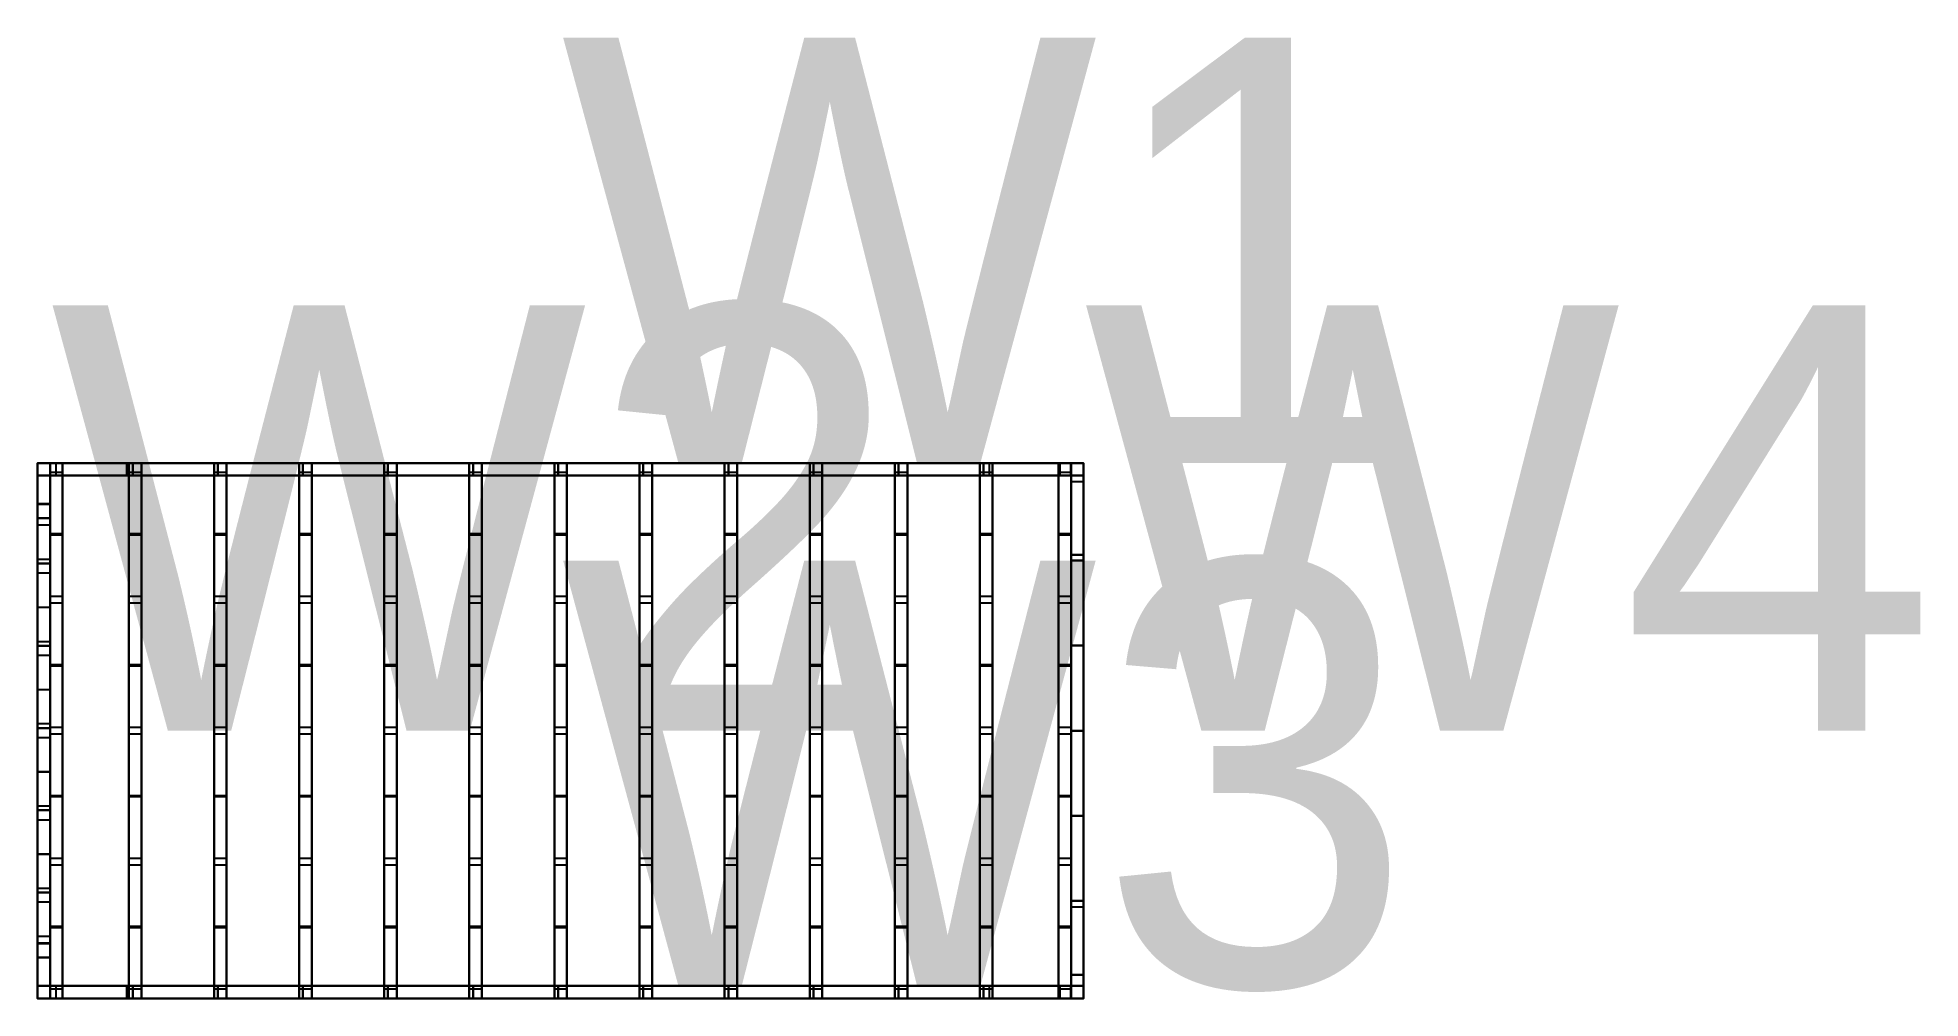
# Model space of a CAD drawing. Header units: inches. Extents: x -82 to 449, y -120 to 151.
import ezdxf

# ---------------------------------------------------------------- set-up
doc = ezdxf.new("R2010")
doc.units = ezdxf.units.IN
doc.header["$MEASUREMENT"] = 0
doc.layers.add('RT1', color=7, linetype='CONTINUOUS')
doc.layers.add('W1', color=5, linetype='CONTINUOUS')

msp = doc.modelspace()

# ---------------------------------------------------------------- texts
at = {"layer": 'W1t'}
for s, p in [('W1', (65.5, 31.35, 105.94)), ('W2', (-78.5, -44.15, 117.94)), ('W4', (213, -44.15, 117.94)), ('W3', (65.5, -116.15, 105.94))]:
    msp.add_text(s, height=120, dxfattribs=at).set_placement(p)

# ---------------------------------------------------------------- linework, layer by layer
at = {"layer": 'RT1'}
for points in [[(-78.5, 31.35, 114), (-78.5, -119.65, 114), (-74.96, -119.65, 114), (-74.96, 31.35, 114)], [(-78.5, 31.35, 114), (-78.5, 31.35, 112.54), (-78.5, -119.65, 112.54), (-78.5, -119.65, 114)], [(-74.96, 31.35, 102), (-74.96, -119.65, 102), (-78.5, -119.65, 102), (-78.5, 31.35, 102)], [(-78.5, 31.35, 102), (-78.5, -119.65, 102), (-78.5, -119.65, 103.46), (-78.5, 31.35, 103.46)], [(-78.5, 31.35, 102.04), (-78.5, 31.35, 113.96), (-74.96, 31.35, 113.96), (-74.96, 31.35, 102.04)], [(-78.5, 31.35, 102.04), (-78.5, 29.89, 102.04), (-78.5, 29.89, 113.96), (-78.5, 31.35, 113.96)], [(-78.5, 28.67, 114.01), (-78.5, 29.44, 112.77), (-78.5, 12.27, 102), (-78.5, 11.5, 103.23)], [(-78.5, 28.67, 114.01), (-78.5, 11.5, 103.23), (-74.96, 11.5, 103.23), (-74.96, 28.67, 114.01)], [(-74.96, 31.35, 114), (-74.96, -119.65, 114), (-74.96, -119.65, 112.54), (-74.96, 31.35, 112.54)], [(-74.96, 31.35, 102), (-74.96, 31.35, 103.46), (-74.96, -119.65, 103.46), (-74.96, -119.65, 102)], [(-74.96, 31.35, 102.04), (-74.96, 31.35, 113.96), (-74.96, 29.89, 113.96), (-74.96, 29.89, 102.04)], [(-74.96, 28.67, 114.01), (-74.96, 11.5, 103.23), (-74.96, 12.27, 102), (-74.96, 29.44, 112.77)], [(-56.25, 31.35, 114), (-56.25, -119.65, 114), (-52.71, -119.65, 114), (-52.71, 31.35, 114)], [(-56.25, 31.35, 114), (-56.25, 31.35, 112.54), (-56.25, -119.65, 112.54), (-56.25, -119.65, 114)], [(-52.71, 31.35, 102), (-52.71, -119.65, 102), (-56.25, -119.65, 102), (-56.25, 31.35, 102)], [(-56.25, 31.35, 102), (-56.25, -119.65, 102), (-56.25, -119.65, 103.46), (-56.25, 31.35, 103.46)], [(-56.25, 31.35, 102.04), (-56.25, 31.35, 113.96), (-52.71, 31.35, 113.96), (-52.71, 31.35, 102.04)], [(-56.25, 31.35, 102.04), (-56.25, 29.89, 102.04), (-56.25, 29.89, 113.96), (-56.25, 31.35, 113.96)], [(-56.25, 28.67, 114.01), (-56.25, 29.44, 112.77), (-56.25, 12.27, 102), (-56.25, 11.5, 103.23)], [(-56.25, 28.67, 114.01), (-56.25, 11.5, 103.23), (-52.71, 11.5, 103.23), (-52.71, 28.67, 114.01)], [(-52.71, 31.35, 114), (-52.71, -119.65, 114), (-52.71, -119.65, 112.54), (-52.71, 31.35, 112.54)], [(-52.71, 31.35, 102), (-52.71, 31.35, 103.46), (-52.71, -119.65, 103.46), (-52.71, -119.65, 102)], [(-52.71, 31.35, 102.04), (-52.71, 31.35, 113.96), (-52.71, 29.89, 113.96), (-52.71, 29.89, 102.04)], [(-52.71, 28.67, 114.01), (-52.71, 11.5, 103.23), (-52.71, 12.27, 102), (-52.71, 29.44, 112.77)], [(-32.25, 31.35, 114), (-32.25, -119.65, 114), (-28.71, -119.65, 114), (-28.71, 31.35, 114)], [(-32.25, 31.35, 114), (-32.25, 31.35, 112.54), (-32.25, -119.65, 112.54), (-32.25, -119.65, 114)], [(-28.71, 31.35, 102), (-28.71, -119.65, 102), (-32.25, -119.65, 102), (-32.25, 31.35, 102)], [(-32.25, 31.35, 102), (-32.25, -119.65, 102), (-32.25, -119.65, 103.46), (-32.25, 31.35, 103.46)], [(-32.25, 31.35, 102.04), (-32.25, 31.35, 113.96), (-28.71, 31.35, 113.96), (-28.71, 31.35, 102.04)], [(-32.25, 31.35, 102.04), (-32.25, 29.89, 102.04), (-32.25, 29.89, 113.96), (-32.25, 31.35, 113.96)], [(-32.25, 28.67, 114.01), (-32.25, 29.44, 112.77), (-32.25, 12.27, 102), (-32.25, 11.5, 103.23)], [(-32.25, 28.67, 114.01), (-32.25, 11.5, 103.23), (-28.71, 11.5, 103.23), (-28.71, 28.67, 114.01)], [(-28.71, 31.35, 114), (-28.71, -119.65, 114), (-28.71, -119.65, 112.54), (-28.71, 31.35, 112.54)], [(-28.71, 31.35, 102), (-28.71, 31.35, 103.46), (-28.71, -119.65, 103.46), (-28.71, -119.65, 102)], [(-28.71, 31.35, 102.04), (-28.71, 31.35, 113.96), (-28.71, 29.89, 113.96), (-28.71, 29.89, 102.04)], [(-28.71, 28.67, 114.01), (-28.71, 11.5, 103.23), (-28.71, 12.27, 102), (-28.71, 29.44, 112.77)], [(-8.25, 31.35, 114), (-8.25, -119.65, 114), (-4.71, -119.65, 114), (-4.71, 31.35, 114)], [(-8.25, 31.35, 114), (-8.25, 31.35, 112.54), (-8.25, -119.65, 112.54), (-8.25, -119.65, 114)], [(-4.71, 31.35, 102), (-4.71, -119.65, 102), (-8.25, -119.65, 102), (-8.25, 31.35, 102)], [(-8.25, 31.35, 102), (-8.25, -119.65, 102), (-8.25, -119.65, 103.46), (-8.25, 31.35, 103.46)], [(-8.25, 31.35, 102.04), (-8.25, 31.35, 113.96), (-4.71, 31.35, 113.96), (-4.71, 31.35, 102.04)], [(-8.25, 31.35, 102.04), (-8.25, 29.89, 102.04), (-8.25, 29.89, 113.96), (-8.25, 31.35, 113.96)], [(-8.25, 28.67, 114.01), (-8.25, 29.44, 112.77), (-8.25, 12.27, 102), (-8.25, 11.5, 103.23)], [(-8.25, 28.67, 114.01), (-8.25, 11.5, 103.23), (-4.71, 11.5, 103.23), (-4.71, 28.67, 114.01)], [(-4.71, 31.35, 114), (-4.71, -119.65, 114), (-4.71, -119.65, 112.54), (-4.71, 31.35, 112.54)], [(-4.71, 31.35, 102), (-4.71, 31.35, 103.46), (-4.71, -119.65, 103.46), (-4.71, -119.65, 102)], [(-4.71, 31.35, 102.04), (-4.71, 31.35, 113.96), (-4.71, 29.89, 113.96), (-4.71, 29.89, 102.04)], [(-4.71, 28.67, 114.01), (-4.71, 11.5, 103.23), (-4.71, 12.27, 102), (-4.71, 29.44, 112.77)], [(15.75, 31.35, 114), (15.75, -119.65, 114), (19.29, -119.65, 114), (19.29, 31.35, 114)], [(15.75, 31.35, 114), (15.75, 31.35, 112.54), (15.75, -119.65, 112.54), (15.75, -119.65, 114)], [(19.29, 31.35, 102), (19.29, -119.65, 102), (15.75, -119.65, 102), (15.75, 31.35, 102)], [(15.75, 31.35, 102), (15.75, -119.65, 102), (15.75, -119.65, 103.46), (15.75, 31.35, 103.46)], [(15.75, 31.35, 102.04), (15.75, 31.35, 113.96), (19.29, 31.35, 113.96), (19.29, 31.35, 102.04)], [(15.75, 31.35, 102.04), (15.75, 29.89, 102.04), (15.75, 29.89, 113.96), (15.75, 31.35, 113.96)], [(15.75, 28.67, 114.01), (15.75, 29.44, 112.77), (15.75, 12.27, 102), (15.75, 11.5, 103.23)], [(15.75, 28.67, 114.01), (15.75, 11.5, 103.23), (19.29, 11.5, 103.23), (19.29, 28.67, 114.01)], [(19.29, 31.35, 114), (19.29, -119.65, 114), (19.29, -119.65, 112.54), (19.29, 31.35, 112.54)], [(19.29, 31.35, 102), (19.29, 31.35, 103.46), (19.29, -119.65, 103.46), (19.29, -119.65, 102)], [(19.29, 31.35, 102.04), (19.29, 31.35, 113.96), (19.29, 29.89, 113.96), (19.29, 29.89, 102.04)], [(19.29, 28.67, 114.01), (19.29, 11.5, 103.23), (19.29, 12.27, 102), (19.29, 29.44, 112.77)], [(39.75, 31.35, 114), (39.75, -119.65, 114), (43.29, -119.65, 114), (43.29, 31.35, 114)], [(39.75, 31.35, 114), (39.75, 31.35, 112.54), (39.75, -119.65, 112.54), (39.75, -119.65, 114)], [(43.29, 31.35, 102), (43.29, -119.65, 102), (39.75, -119.65, 102), (39.75, 31.35, 102)], [(39.75, 31.35, 102), (39.75, -119.65, 102), (39.75, -119.65, 103.46), (39.75, 31.35, 103.46)], [(39.75, 31.35, 102.04), (39.75, 31.35, 113.96), (43.29, 31.35, 113.96), (43.29, 31.35, 102.04)], [(39.75, 31.35, 102.04), (39.75, 29.89, 102.04), (39.75, 29.89, 113.96), (39.75, 31.35, 113.96)], [(39.75, 28.67, 114.01), (39.75, 29.44, 112.77), (39.75, 12.27, 102), (39.75, 11.5, 103.23)], [(39.75, 28.67, 114.01), (39.75, 11.5, 103.23), (43.29, 11.5, 103.23), (43.29, 28.67, 114.01)], [(43.29, 31.35, 114), (43.29, -119.65, 114), (43.29, -119.65, 112.54), (43.29, 31.35, 112.54)], [(43.29, 31.35, 102), (43.29, 31.35, 103.46), (43.29, -119.65, 103.46), (43.29, -119.65, 102)], [(43.29, 31.35, 102.04), (43.29, 31.35, 113.96), (43.29, 29.89, 113.96), (43.29, 29.89, 102.04)], [(43.29, 28.67, 114.01), (43.29, 11.5, 103.23), (43.29, 12.27, 102), (43.29, 29.44, 112.77)], [(63.75, 31.35, 114), (63.75, -119.65, 114), (67.29, -119.65, 114), (67.29, 31.35, 114)], [(63.75, 31.35, 114), (63.75, 31.35, 112.54), (63.75, -119.65, 112.54), (63.75, -119.65, 114)], [(67.29, 31.35, 102), (67.29, -119.65, 102), (63.75, -119.65, 102), (63.75, 31.35, 102)], [(63.75, 31.35, 102), (63.75, -119.65, 102), (63.75, -119.65, 103.46), (63.75, 31.35, 103.46)], [(63.75, 31.35, 102.04), (63.75, 31.35, 113.96), (67.29, 31.35, 113.96), (67.29, 31.35, 102.04)], [(63.75, 31.35, 102.04), (63.75, 29.89, 102.04), (63.75, 29.89, 113.96), (63.75, 31.35, 113.96)], [(63.75, 28.67, 114.01), (63.75, 29.44, 112.77), (63.75, 12.27, 102), (63.75, 11.5, 103.23)], [(63.75, 28.67, 114.01), (63.75, 11.5, 103.23), (67.29, 11.5, 103.23), (67.29, 28.67, 114.01)], [(67.29, 31.35, 114), (67.29, -119.65, 114), (67.29, -119.65, 112.54), (67.29, 31.35, 112.54)], [(67.29, 31.35, 102), (67.29, 31.35, 103.46), (67.29, -119.65, 103.46), (67.29, -119.65, 102)], [(67.29, 31.35, 102.04), (67.29, 31.35, 113.96), (67.29, 29.89, 113.96), (67.29, 29.89, 102.04)], [(67.29, 28.67, 114.01), (67.29, 11.5, 103.23), (67.29, 12.27, 102), (67.29, 29.44, 112.77)], [(87.75, 31.35, 114), (87.75, -119.65, 114), (91.29, -119.65, 114), (91.29, 31.35, 114)], [(87.75, 31.35, 114), (87.75, 31.35, 112.54), (87.75, -119.65, 112.54), (87.75, -119.65, 114)], [(91.29, 31.35, 102), (91.29, -119.65, 102), (87.75, -119.65, 102), (87.75, 31.35, 102)], [(87.75, 31.35, 102), (87.75, -119.65, 102), (87.75, -119.65, 103.46), (87.75, 31.35, 103.46)], [(87.75, 31.35, 102.04), (87.75, 31.35, 113.96), (91.29, 31.35, 113.96), (91.29, 31.35, 102.04)], [(87.75, 31.35, 102.04), (87.75, 29.89, 102.04), (87.75, 29.89, 113.96), (87.75, 31.35, 113.96)], [(87.75, 28.67, 114.01), (87.75, 29.44, 112.77), (87.75, 12.27, 102), (87.75, 11.5, 103.23)], [(87.75, 28.67, 114.01), (87.75, 11.5, 103.23), (91.29, 11.5, 103.23), (91.29, 28.67, 114.01)], [(91.29, 31.35, 114), (91.29, -119.65, 114), (91.29, -119.65, 112.54), (91.29, 31.35, 112.54)], [(91.29, 31.35, 102), (91.29, 31.35, 103.46), (91.29, -119.65, 103.46), (91.29, -119.65, 102)], [(91.29, 31.35, 102.04), (91.29, 31.35, 113.96), (91.29, 29.89, 113.96), (91.29, 29.89, 102.04)], [(91.29, 28.67, 114.01), (91.29, 11.5, 103.23), (91.29, 12.27, 102), (91.29, 29.44, 112.77)], [(111.75, 31.35, 114), (111.75, -119.65, 114), (115.29, -119.65, 114), (115.29, 31.35, 114)], [(111.75, 31.35, 114), (111.75, 31.35, 112.54), (111.75, -119.65, 112.54), (111.75, -119.65, 114)], [(115.29, 31.35, 102), (115.29, -119.65, 102), (111.75, -119.65, 102), (111.75, 31.35, 102)], [(111.75, 31.35, 102), (111.75, -119.65, 102), (111.75, -119.65, 103.46), (111.75, 31.35, 103.46)], [(111.75, 31.35, 102.04), (111.75, 31.35, 113.96), (115.29, 31.35, 113.96), (115.29, 31.35, 102.04)], [(111.75, 31.35, 102.04), (111.75, 29.89, 102.04), (111.75, 29.89, 113.96), (111.75, 31.35, 113.96)], [(111.75, 28.67, 114.01), (111.75, 29.44, 112.77), (111.75, 12.27, 102), (111.75, 11.5, 103.23)], [(111.75, 28.67, 114.01), (111.75, 11.5, 103.23), (115.29, 11.5, 103.23), (115.29, 28.67, 114.01)], [(115.29, 31.35, 114), (115.29, -119.65, 114), (115.29, -119.65, 112.54), (115.29, 31.35, 112.54)], [(115.29, 31.35, 102), (115.29, 31.35, 103.46), (115.29, -119.65, 103.46), (115.29, -119.65, 102)], [(115.29, 31.35, 102.04), (115.29, 31.35, 113.96), (115.29, 29.89, 113.96), (115.29, 29.89, 102.04)], [(115.29, 28.67, 114.01), (115.29, 11.5, 103.23), (115.29, 12.27, 102), (115.29, 29.44, 112.77)], [(135.75, 31.35, 114), (135.75, -119.65, 114), (139.29, -119.65, 114), (139.29, 31.35, 114)], [(135.75, 31.35, 114), (135.75, 31.35, 112.54), (135.75, -119.65, 112.54), (135.75, -119.65, 114)], [(139.29, 31.35, 102), (139.29, -119.65, 102), (135.75, -119.65, 102), (135.75, 31.35, 102)], [(135.75, 31.35, 102), (135.75, -119.65, 102), (135.75, -119.65, 103.46), (135.75, 31.35, 103.46)], [(135.75, 31.35, 102.04), (135.75, 31.35, 113.96), (139.29, 31.35, 113.96), (139.29, 31.35, 102.04)], [(135.75, 31.35, 102.04), (135.75, 29.89, 102.04), (135.75, 29.89, 113.96), (135.75, 31.35, 113.96)], [(135.75, 28.67, 114.01), (135.75, 29.44, 112.77), (135.75, 12.27, 102), (135.75, 11.5, 103.23)], [(135.75, 28.67, 114.01), (135.75, 11.5, 103.23), (139.29, 11.5, 103.23), (139.29, 28.67, 114.01)], [(139.29, 31.35, 114), (139.29, -119.65, 114), (139.29, -119.65, 112.54), (139.29, 31.35, 112.54)], [(139.29, 31.35, 102), (139.29, 31.35, 103.46), (139.29, -119.65, 103.46), (139.29, -119.65, 102)], [(139.29, 31.35, 102.04), (139.29, 31.35, 113.96), (139.29, 29.89, 113.96), (139.29, 29.89, 102.04)], [(139.29, 28.67, 114.01), (139.29, 11.5, 103.23), (139.29, 12.27, 102), (139.29, 29.44, 112.77)], [(159.75, 31.35, 114), (159.75, -119.65, 114), (163.29, -119.65, 114), (163.29, 31.35, 114)], [(159.75, 31.35, 114), (159.75, 31.35, 112.54), (159.75, -119.65, 112.54), (159.75, -119.65, 114)], [(163.29, 31.35, 102), (163.29, -119.65, 102), (159.75, -119.65, 102), (159.75, 31.35, 102)], [(159.75, 31.35, 102), (159.75, -119.65, 102), (159.75, -119.65, 103.46), (159.75, 31.35, 103.46)], [(159.75, 31.35, 102.04), (159.75, 31.35, 113.96), (163.29, 31.35, 113.96), (163.29, 31.35, 102.04)], [(159.75, 31.35, 102.04), (159.75, 29.89, 102.04), (159.75, 29.89, 113.96), (159.75, 31.35, 113.96)], [(159.75, 28.67, 114.01), (159.75, 29.44, 112.77), (159.75, 12.27, 102), (159.75, 11.5, 103.23)], [(159.75, 28.67, 114.01), (159.75, 11.5, 103.23), (163.29, 11.5, 103.23), (163.29, 28.67, 114.01)], [(163.29, 31.35, 114), (163.29, -119.65, 114), (163.29, -119.65, 112.54), (163.29, 31.35, 112.54)], [(163.29, 31.35, 102), (163.29, 31.35, 103.46), (163.29, -119.65, 103.46), (163.29, -119.65, 102)], [(163.29, 31.35, 102.04), (163.29, 31.35, 113.96), (163.29, 29.89, 113.96), (163.29, 29.89, 102.04)], [(163.29, 28.67, 114.01), (163.29, 11.5, 103.23), (163.29, 12.27, 102), (163.29, 29.44, 112.77)], [(183.75, 31.35, 114), (183.75, -119.65, 114), (187.29, -119.65, 114), (187.29, 31.35, 114)], [(183.75, 31.35, 114), (183.75, 31.35, 112.54), (183.75, -119.65, 112.54), (183.75, -119.65, 114)], [(187.29, 31.35, 102), (187.29, -119.65, 102), (183.75, -119.65, 102), (183.75, 31.35, 102)], [(183.75, 31.35, 102), (183.75, -119.65, 102), (183.75, -119.65, 103.46), (183.75, 31.35, 103.46)], [(183.75, 31.35, 102.04), (183.75, 31.35, 113.96), (187.29, 31.35, 113.96), (187.29, 31.35, 102.04)], [(183.75, 31.35, 102.04), (183.75, 29.89, 102.04), (183.75, 29.89, 113.96), (183.75, 31.35, 113.96)], [(183.75, 28.67, 114.01), (183.75, 29.44, 112.77), (183.75, 12.27, 102), (183.75, 11.5, 103.23)], [(183.75, 28.67, 114.01), (183.75, 11.5, 103.23), (187.29, 11.5, 103.23), (187.29, 28.67, 114.01)], [(187.29, 31.35, 114), (187.29, -119.65, 114), (187.29, -119.65, 112.54), (187.29, 31.35, 112.54)], [(187.29, 31.35, 102), (187.29, 31.35, 103.46), (187.29, -119.65, 103.46), (187.29, -119.65, 102)], [(187.29, 31.35, 102.04), (187.29, 31.35, 113.96), (187.29, 29.89, 113.96), (187.29, 29.89, 102.04)], [(187.29, 28.67, 114.01), (187.29, 11.5, 103.23), (187.29, 12.27, 102), (187.29, 29.44, 112.77)], [(205.94, 31.35, 114), (205.94, -119.65, 114), (209.49, -119.65, 114), (209.49, 31.35, 114)], [(205.94, 31.35, 114), (205.94, 31.35, 112.54), (205.94, -119.65, 112.54), (205.94, -119.65, 114)], [(209.49, 31.35, 102), (209.49, -119.65, 102), (205.94, -119.65, 102), (205.94, 31.35, 102)], [(205.94, 31.35, 102), (205.94, -119.65, 102), (205.94, -119.65, 103.46), (205.94, 31.35, 103.46)], [(205.94, 31.35, 102.04), (205.94, 31.35, 113.96), (209.49, 31.35, 113.96), (209.49, 31.35, 102.04)], [(205.94, 31.35, 102.04), (205.94, 29.89, 102.04), (205.94, 29.89, 113.96), (205.94, 31.35, 113.96)], [(205.94, 28.67, 114.01), (205.94, 29.44, 112.77), (205.94, 12.27, 102), (205.94, 11.5, 103.23)], [(205.94, 28.67, 114.01), (205.94, 11.5, 103.23), (209.49, 11.5, 103.23), (209.49, 28.67, 114.01)], [(209.49, 31.35, 114), (209.49, -119.65, 114), (209.49, -119.65, 112.54), (209.49, 31.35, 112.54)], [(209.49, 31.35, 102), (209.49, 31.35, 103.46), (209.49, -119.65, 103.46), (209.49, -119.65, 102)], [(209.49, 31.35, 102.04), (209.49, 31.35, 113.96), (209.49, 29.89, 113.96), (209.49, 29.89, 102.04)], [(209.49, 28.67, 114.01), (209.49, 11.5, 103.23), (209.49, 12.27, 102), (209.49, 29.44, 112.77)], [(-78.5, 11.02, 103.24), (-78.5, -6.22, 114.01), (-74.96, -6.22, 114.01), (-74.96, 11.02, 103.24)], [(-78.5, 11.02, 103.24), (-78.5, 10.25, 102), (-78.5, -6.99, 112.77), (-78.5, -6.22, 114.01)], [(-74.96, 11.02, 103.24), (-74.96, -6.22, 114.01), (-74.96, -6.99, 112.77), (-74.96, 10.25, 102)], [(-56.25, 11.02, 103.24), (-56.25, -6.22, 114.01), (-52.71, -6.22, 114.01), (-52.71, 11.02, 103.24)], [(-56.25, 11.02, 103.24), (-56.25, 10.25, 102), (-56.25, -6.99, 112.77), (-56.25, -6.22, 114.01)], [(-52.71, 11.02, 103.24), (-52.71, -6.22, 114.01), (-52.71, -6.99, 112.77), (-52.71, 10.25, 102)], [(-32.25, 11.02, 103.24), (-32.25, -6.22, 114.01), (-28.71, -6.22, 114.01), (-28.71, 11.02, 103.24)], [(-32.25, 11.02, 103.24), (-32.25, 10.25, 102), (-32.25, -6.99, 112.77), (-32.25, -6.22, 114.01)], [(-28.71, 11.02, 103.24), (-28.71, -6.22, 114.01), (-28.71, -6.99, 112.77), (-28.71, 10.25, 102)], [(-8.25, 11.02, 103.24), (-8.25, -6.22, 114.01), (-4.71, -6.22, 114.01), (-4.71, 11.02, 103.24)], [(-8.25, 11.02, 103.24), (-8.25, 10.25, 102), (-8.25, -6.99, 112.77), (-8.25, -6.22, 114.01)], [(-4.71, 11.02, 103.24), (-4.71, -6.22, 114.01), (-4.71, -6.99, 112.77), (-4.71, 10.25, 102)], [(15.75, 11.02, 103.24), (15.75, -6.22, 114.01), (19.29, -6.22, 114.01), (19.29, 11.02, 103.24)], [(15.75, 11.02, 103.24), (15.75, 10.25, 102), (15.75, -6.99, 112.77), (15.75, -6.22, 114.01)], [(19.29, 11.02, 103.24), (19.29, -6.22, 114.01), (19.29, -6.99, 112.77), (19.29, 10.25, 102)], [(39.75, 11.02, 103.24), (39.75, -6.22, 114.01), (43.29, -6.22, 114.01), (43.29, 11.02, 103.24)], [(39.75, 11.02, 103.24), (39.75, 10.25, 102), (39.75, -6.99, 112.77), (39.75, -6.22, 114.01)], [(43.29, 11.02, 103.24), (43.29, -6.22, 114.01), (43.29, -6.99, 112.77), (43.29, 10.25, 102)], [(63.75, 11.02, 103.24), (63.75, -6.22, 114.01), (67.29, -6.22, 114.01), (67.29, 11.02, 103.24)], [(63.75, 11.02, 103.24), (63.75, 10.25, 102), (63.75, -6.99, 112.77), (63.75, -6.22, 114.01)], [(67.29, 11.02, 103.24), (67.29, -6.22, 114.01), (67.29, -6.99, 112.77), (67.29, 10.25, 102)], [(87.75, 11.02, 103.24), (87.75, -6.22, 114.01), (91.29, -6.22, 114.01), (91.29, 11.02, 103.24)], [(87.75, 11.02, 103.24), (87.75, 10.25, 102), (87.75, -6.99, 112.77), (87.75, -6.22, 114.01)], [(91.29, 11.02, 103.24), (91.29, -6.22, 114.01), (91.29, -6.99, 112.77), (91.29, 10.25, 102)], [(111.75, 11.02, 103.24), (111.75, -6.22, 114.01), (115.29, -6.22, 114.01), (115.29, 11.02, 103.24)], [(111.75, 11.02, 103.24), (111.75, 10.25, 102), (111.75, -6.99, 112.77), (111.75, -6.22, 114.01)], [(115.29, 11.02, 103.24), (115.29, -6.22, 114.01), (115.29, -6.99, 112.77), (115.29, 10.25, 102)], [(135.75, 11.02, 103.24), (135.75, -6.22, 114.01), (139.29, -6.22, 114.01), (139.29, 11.02, 103.24)], [(135.75, 11.02, 103.24), (135.75, 10.25, 102), (135.75, -6.99, 112.77), (135.75, -6.22, 114.01)], [(139.29, 11.02, 103.24), (139.29, -6.22, 114.01), (139.29, -6.99, 112.77), (139.29, 10.25, 102)], [(159.75, 11.02, 103.24), (159.75, -6.22, 114.01), (163.29, -6.22, 114.01), (163.29, 11.02, 103.24)], [(159.75, 11.02, 103.24), (159.75, 10.25, 102), (159.75, -6.99, 112.77), (159.75, -6.22, 114.01)], [(163.29, 11.02, 103.24), (163.29, -6.22, 114.01), (163.29, -6.99, 112.77), (163.29, 10.25, 102)], [(183.75, 11.02, 103.24), (183.75, -6.22, 114.01), (187.29, -6.22, 114.01), (187.29, 11.02, 103.24)], [(183.75, 11.02, 103.24), (183.75, 10.25, 102), (183.75, -6.99, 112.77), (183.75, -6.22, 114.01)], [(187.29, 11.02, 103.24), (187.29, -6.22, 114.01), (187.29, -6.99, 112.77), (187.29, 10.25, 102)], [(205.94, 11.02, 103.24), (205.94, -6.22, 114.01), (209.49, -6.22, 114.01), (209.49, 11.02, 103.24)], [(205.94, 11.02, 103.24), (205.94, 10.25, 102), (205.94, -6.99, 112.77), (205.94, -6.22, 114.01)], [(209.49, 11.02, 103.24), (209.49, -6.22, 114.01), (209.49, -6.99, 112.77), (209.49, 10.25, 102)], [(-78.5, -8.2, 114.01), (-78.5, -7.43, 112.77), (-78.5, -24.69, 102), (-78.5, -25.46, 103.24)], [(-78.5, -8.2, 114.01), (-78.5, -25.46, 103.24), (-74.96, -25.46, 103.24), (-74.96, -8.2, 114.01)], [(-74.96, -8.2, 114.01), (-74.96, -25.46, 103.24), (-74.96, -24.69, 102), (-74.96, -7.43, 112.77)], [(-56.25, -8.2, 114.01), (-56.25, -7.43, 112.77), (-56.25, -24.69, 102), (-56.25, -25.46, 103.24)], [(-56.25, -8.2, 114.01), (-56.25, -25.46, 103.24), (-52.71, -25.46, 103.24), (-52.71, -8.2, 114.01)], [(-52.71, -8.2, 114.01), (-52.71, -25.46, 103.24), (-52.71, -24.69, 102), (-52.71, -7.43, 112.77)], [(-32.25, -8.2, 114.01), (-32.25, -7.43, 112.77), (-32.25, -24.69, 102), (-32.25, -25.46, 103.24)], [(-32.25, -8.2, 114.01), (-32.25, -25.46, 103.24), (-28.71, -25.46, 103.24), (-28.71, -8.2, 114.01)], [(-28.71, -8.2, 114.01), (-28.71, -25.46, 103.24), (-28.71, -24.69, 102), (-28.71, -7.43, 112.77)], [(-8.25, -8.2, 114.01), (-8.25, -7.43, 112.77), (-8.25, -24.69, 102), (-8.25, -25.46, 103.24)], [(-8.25, -8.2, 114.01), (-8.25, -25.46, 103.24), (-4.71, -25.46, 103.24), (-4.71, -8.2, 114.01)], [(-4.71, -8.2, 114.01), (-4.71, -25.46, 103.24), (-4.71, -24.69, 102), (-4.71, -7.43, 112.77)], [(15.75, -8.2, 114.01), (15.75, -7.43, 112.77), (15.75, -24.69, 102), (15.75, -25.46, 103.24)], [(15.75, -8.2, 114.01), (15.75, -25.46, 103.24), (19.29, -25.46, 103.24), (19.29, -8.2, 114.01)], [(19.29, -8.2, 114.01), (19.29, -25.46, 103.24), (19.29, -24.69, 102), (19.29, -7.43, 112.77)], [(39.75, -8.2, 114.01), (39.75, -7.43, 112.77), (39.75, -24.69, 102), (39.75, -25.46, 103.24)], [(39.75, -8.2, 114.01), (39.75, -25.46, 103.24), (43.29, -25.46, 103.24), (43.29, -8.2, 114.01)], [(43.29, -8.2, 114.01), (43.29, -25.46, 103.24), (43.29, -24.69, 102), (43.29, -7.43, 112.77)], [(63.75, -8.2, 114.01), (63.75, -7.43, 112.77), (63.75, -24.69, 102), (63.75, -25.46, 103.24)], [(63.75, -8.2, 114.01), (63.75, -25.46, 103.24), (67.29, -25.46, 103.24), (67.29, -8.2, 114.01)], [(67.29, -8.2, 114.01), (67.29, -25.46, 103.24), (67.29, -24.69, 102), (67.29, -7.43, 112.77)], [(87.75, -8.2, 114.01), (87.75, -7.43, 112.77), (87.75, -24.69, 102), (87.75, -25.46, 103.24)], [(87.75, -8.2, 114.01), (87.75, -25.46, 103.24), (91.29, -25.46, 103.24), (91.29, -8.2, 114.01)], [(91.29, -8.2, 114.01), (91.29, -25.46, 103.24), (91.29, -24.69, 102), (91.29, -7.43, 112.77)], [(111.75, -8.2, 114.01), (111.75, -7.43, 112.77), (111.75, -24.69, 102), (111.75, -25.46, 103.24)], [(111.75, -8.2, 114.01), (111.75, -25.46, 103.24), (115.29, -25.46, 103.24), (115.29, -8.2, 114.01)], [(115.29, -8.2, 114.01), (115.29, -25.46, 103.24), (115.29, -24.69, 102), (115.29, -7.43, 112.77)], [(135.75, -8.2, 114.01), (135.75, -7.43, 112.77), (135.75, -24.69, 102), (135.75, -25.46, 103.24)], [(135.75, -8.2, 114.01), (135.75, -25.46, 103.24), (139.29, -25.46, 103.24), (139.29, -8.2, 114.01)], [(139.29, -8.2, 114.01), (139.29, -25.46, 103.24), (139.29, -24.69, 102), (139.29, -7.43, 112.77)], [(159.75, -8.2, 114.01), (159.75, -7.43, 112.77), (159.75, -24.69, 102), (159.75, -25.46, 103.24)], [(159.75, -8.2, 114.01), (159.75, -25.46, 103.24), (163.29, -25.46, 103.24), (163.29, -8.2, 114.01)], [(163.29, -8.2, 114.01), (163.29, -25.46, 103.24), (163.29, -24.69, 102), (163.29, -7.43, 112.77)], [(183.75, -8.2, 114.01), (183.75, -7.43, 112.77), (183.75, -24.69, 102), (183.75, -25.46, 103.24)], [(183.75, -8.2, 114.01), (183.75, -25.46, 103.24), (187.29, -25.46, 103.24), (187.29, -8.2, 114.01)], [(187.29, -8.2, 114.01), (187.29, -25.46, 103.24), (187.29, -24.69, 102), (187.29, -7.43, 112.77)], [(205.94, -8.2, 114.01), (205.94, -7.43, 112.77), (205.94, -24.69, 102), (205.94, -25.46, 103.24)], [(205.94, -8.2, 114.01), (205.94, -25.46, 103.24), (209.49, -25.46, 103.24), (209.49, -8.2, 114.01)], [(209.49, -8.2, 114.01), (209.49, -25.46, 103.24), (209.49, -24.69, 102), (209.49, -7.43, 112.77)], [(-78.5, -25.9, 103.24), (-78.5, -43.16, 114.01), (-74.96, -43.16, 114.01), (-74.96, -25.9, 103.24)], [(-78.5, -25.9, 103.24), (-78.5, -26.67, 102), (-78.5, -43.94, 112.77), (-78.5, -43.16, 114.01)], [(-74.96, -25.9, 103.24), (-74.96, -43.16, 114.01), (-74.96, -43.94, 112.77), (-74.96, -26.67, 102)], [(-56.25, -25.9, 103.24), (-56.25, -43.16, 114.01), (-52.71, -43.16, 114.01), (-52.71, -25.9, 103.24)], [(-56.25, -25.9, 103.24), (-56.25, -26.67, 102), (-56.25, -43.94, 112.77), (-56.25, -43.16, 114.01)], [(-52.71, -25.9, 103.24), (-52.71, -43.16, 114.01), (-52.71, -43.94, 112.77), (-52.71, -26.67, 102)], [(-32.25, -25.9, 103.24), (-32.25, -43.16, 114.01), (-28.71, -43.16, 114.01), (-28.71, -25.9, 103.24)], [(-32.25, -25.9, 103.24), (-32.25, -26.67, 102), (-32.25, -43.94, 112.77), (-32.25, -43.16, 114.01)], [(-28.71, -25.9, 103.24), (-28.71, -43.16, 114.01), (-28.71, -43.94, 112.77), (-28.71, -26.67, 102)], [(-8.25, -25.9, 103.24), (-8.25, -43.16, 114.01), (-4.71, -43.16, 114.01), (-4.71, -25.9, 103.24)], [(-8.25, -25.9, 103.24), (-8.25, -26.67, 102), (-8.25, -43.94, 112.77), (-8.25, -43.16, 114.01)], [(-4.71, -25.9, 103.24), (-4.71, -43.16, 114.01), (-4.71, -43.94, 112.77), (-4.71, -26.67, 102)], [(15.75, -25.9, 103.24), (15.75, -43.16, 114.01), (19.29, -43.16, 114.01), (19.29, -25.9, 103.24)], [(15.75, -25.9, 103.24), (15.75, -26.67, 102), (15.75, -43.94, 112.77), (15.75, -43.16, 114.01)], [(19.29, -25.9, 103.24), (19.29, -43.16, 114.01), (19.29, -43.94, 112.77), (19.29, -26.67, 102)], [(39.75, -25.9, 103.24), (39.75, -43.16, 114.01), (43.29, -43.16, 114.01), (43.29, -25.9, 103.24)], [(39.75, -25.9, 103.24), (39.75, -26.67, 102), (39.75, -43.94, 112.77), (39.75, -43.16, 114.01)], [(43.29, -25.9, 103.24), (43.29, -43.16, 114.01), (43.29, -43.94, 112.77), (43.29, -26.67, 102)], [(63.75, -25.9, 103.24), (63.75, -43.16, 114.01), (67.29, -43.16, 114.01), (67.29, -25.9, 103.24)], [(63.75, -25.9, 103.24), (63.75, -26.67, 102), (63.75, -43.94, 112.77), (63.75, -43.16, 114.01)], [(67.29, -25.9, 103.24), (67.29, -43.16, 114.01), (67.29, -43.94, 112.77), (67.29, -26.67, 102)], [(87.75, -25.9, 103.24), (87.75, -43.16, 114.01), (91.29, -43.16, 114.01), (91.29, -25.9, 103.24)], [(87.75, -25.9, 103.24), (87.75, -26.67, 102), (87.75, -43.94, 112.77), (87.75, -43.16, 114.01)], [(91.29, -25.9, 103.24), (91.29, -43.16, 114.01), (91.29, -43.94, 112.77), (91.29, -26.67, 102)], [(111.75, -25.9, 103.24), (111.75, -43.16, 114.01), (115.29, -43.16, 114.01), (115.29, -25.9, 103.24)], [(111.75, -25.9, 103.24), (111.75, -26.67, 102), (111.75, -43.94, 112.77), (111.75, -43.16, 114.01)], [(115.29, -25.9, 103.24), (115.29, -43.16, 114.01), (115.29, -43.94, 112.77), (115.29, -26.67, 102)], [(135.75, -25.9, 103.24), (135.75, -43.16, 114.01), (139.29, -43.16, 114.01), (139.29, -25.9, 103.24)], [(135.75, -25.9, 103.24), (135.75, -26.67, 102), (135.75, -43.94, 112.77), (135.75, -43.16, 114.01)], [(139.29, -25.9, 103.24), (139.29, -43.16, 114.01), (139.29, -43.94, 112.77), (139.29, -26.67, 102)], [(159.75, -25.9, 103.24), (159.75, -43.16, 114.01), (163.29, -43.16, 114.01), (163.29, -25.9, 103.24)], [(159.75, -25.9, 103.24), (159.75, -26.67, 102), (159.75, -43.94, 112.77), (159.75, -43.16, 114.01)], [(163.29, -25.9, 103.24), (163.29, -43.16, 114.01), (163.29, -43.94, 112.77), (163.29, -26.67, 102)], [(183.75, -25.9, 103.24), (183.75, -43.16, 114.01), (187.29, -43.16, 114.01), (187.29, -25.9, 103.24)], [(183.75, -25.9, 103.24), (183.75, -26.67, 102), (183.75, -43.94, 112.77), (183.75, -43.16, 114.01)], [(187.29, -25.9, 103.24), (187.29, -43.16, 114.01), (187.29, -43.94, 112.77), (187.29, -26.67, 102)], [(205.94, -25.9, 103.24), (205.94, -43.16, 114.01), (209.49, -43.16, 114.01), (209.49, -25.9, 103.24)], [(205.94, -25.9, 103.24), (205.94, -26.67, 102), (205.94, -43.94, 112.77), (205.94, -43.16, 114.01)], [(209.49, -25.9, 103.24), (209.49, -43.16, 114.01), (209.49, -43.94, 112.77), (209.49, -26.67, 102)], [(-78.5, -45.14, 114.01), (-78.5, -44.37, 112.77), (-78.5, -61.63, 102), (-78.5, -62.41, 103.24)], [(-78.5, -45.14, 114.01), (-78.5, -62.41, 103.24), (-74.96, -62.41, 103.24), (-74.96, -45.14, 114.01)], [(-74.96, -45.14, 114.01), (-74.96, -62.41, 103.24), (-74.96, -61.63, 102), (-74.96, -44.37, 112.77)], [(-56.25, -45.14, 114.01), (-56.25, -44.37, 112.77), (-56.25, -61.63, 102), (-56.25, -62.41, 103.24)], [(-56.25, -45.14, 114.01), (-56.25, -62.41, 103.24), (-52.71, -62.41, 103.24), (-52.71, -45.14, 114.01)], [(-52.71, -45.14, 114.01), (-52.71, -62.41, 103.24), (-52.71, -61.63, 102), (-52.71, -44.37, 112.77)], [(-32.25, -45.14, 114.01), (-32.25, -44.37, 112.77), (-32.25, -61.63, 102), (-32.25, -62.41, 103.24)], [(-32.25, -45.14, 114.01), (-32.25, -62.41, 103.24), (-28.71, -62.41, 103.24), (-28.71, -45.14, 114.01)], [(-28.71, -45.14, 114.01), (-28.71, -62.41, 103.24), (-28.71, -61.63, 102), (-28.71, -44.37, 112.77)], [(-8.25, -45.14, 114.01), (-8.25, -44.37, 112.77), (-8.25, -61.63, 102), (-8.25, -62.41, 103.24)], [(-8.25, -45.14, 114.01), (-8.25, -62.41, 103.24), (-4.71, -62.41, 103.24), (-4.71, -45.14, 114.01)], [(-4.71, -45.14, 114.01), (-4.71, -62.41, 103.24), (-4.71, -61.63, 102), (-4.71, -44.37, 112.77)], [(15.75, -45.14, 114.01), (15.75, -44.37, 112.77), (15.75, -61.63, 102), (15.75, -62.41, 103.24)], [(15.75, -45.14, 114.01), (15.75, -62.41, 103.24), (19.29, -62.41, 103.24), (19.29, -45.14, 114.01)], [(19.29, -45.14, 114.01), (19.29, -62.41, 103.24), (19.29, -61.63, 102), (19.29, -44.37, 112.77)], [(39.75, -45.14, 114.01), (39.75, -44.37, 112.77), (39.75, -61.63, 102), (39.75, -62.41, 103.24)], [(39.75, -45.14, 114.01), (39.75, -62.41, 103.24), (43.29, -62.41, 103.24), (43.29, -45.14, 114.01)], [(43.29, -45.14, 114.01), (43.29, -62.41, 103.24), (43.29, -61.63, 102), (43.29, -44.37, 112.77)], [(63.75, -45.14, 114.01), (63.75, -44.37, 112.77), (63.75, -61.63, 102), (63.75, -62.41, 103.24)], [(63.75, -45.14, 114.01), (63.75, -62.41, 103.24), (67.29, -62.41, 103.24), (67.29, -45.14, 114.01)], [(67.29, -45.14, 114.01), (67.29, -62.41, 103.24), (67.29, -61.63, 102), (67.29, -44.37, 112.77)], [(87.75, -45.14, 114.01), (87.75, -44.37, 112.77), (87.75, -61.63, 102), (87.75, -62.41, 103.24)], [(87.75, -45.14, 114.01), (87.75, -62.41, 103.24), (91.29, -62.41, 103.24), (91.29, -45.14, 114.01)], [(91.29, -45.14, 114.01), (91.29, -62.41, 103.24), (91.29, -61.63, 102), (91.29, -44.37, 112.77)], [(111.75, -45.14, 114.01), (111.75, -44.37, 112.77), (111.75, -61.63, 102), (111.75, -62.41, 103.24)], [(111.75, -45.14, 114.01), (111.75, -62.41, 103.24), (115.29, -62.41, 103.24), (115.29, -45.14, 114.01)], [(115.29, -45.14, 114.01), (115.29, -62.41, 103.24), (115.29, -61.63, 102), (115.29, -44.37, 112.77)], [(135.75, -45.14, 114.01), (135.75, -44.37, 112.77), (135.75, -61.63, 102), (135.75, -62.41, 103.24)], [(135.75, -45.14, 114.01), (135.75, -62.41, 103.24), (139.29, -62.41, 103.24), (139.29, -45.14, 114.01)], [(139.29, -45.14, 114.01), (139.29, -62.41, 103.24), (139.29, -61.63, 102), (139.29, -44.37, 112.77)], [(159.75, -45.14, 114.01), (159.75, -44.37, 112.77), (159.75, -61.63, 102), (159.75, -62.41, 103.24)], [(159.75, -45.14, 114.01), (159.75, -62.41, 103.24), (163.29, -62.41, 103.24), (163.29, -45.14, 114.01)], [(163.29, -45.14, 114.01), (163.29, -62.41, 103.24), (163.29, -61.63, 102), (163.29, -44.37, 112.77)], [(183.75, -45.14, 114.01), (183.75, -44.37, 112.77), (183.75, -61.63, 102), (183.75, -62.41, 103.24)], [(183.75, -45.14, 114.01), (183.75, -62.41, 103.24), (187.29, -62.41, 103.24), (187.29, -45.14, 114.01)], [(187.29, -45.14, 114.01), (187.29, -62.41, 103.24), (187.29, -61.63, 102), (187.29, -44.37, 112.77)], [(205.94, -45.14, 114.01), (205.94, -44.37, 112.77), (205.94, -61.63, 102), (205.94, -62.41, 103.24)], [(205.94, -45.14, 114.01), (205.94, -62.41, 103.24), (209.49, -62.41, 103.24), (209.49, -45.14, 114.01)], [(209.49, -45.14, 114.01), (209.49, -62.41, 103.24), (209.49, -61.63, 102), (209.49, -44.37, 112.77)], [(-78.5, -62.84, 103.24), (-78.5, -80.11, 114.01), (-74.96, -80.11, 114.01), (-74.96, -62.84, 103.24)], [(-78.5, -62.84, 103.24), (-78.5, -63.61, 102), (-78.5, -80.88, 112.77), (-78.5, -80.11, 114.01)], [(-74.96, -62.84, 103.24), (-74.96, -80.11, 114.01), (-74.96, -80.88, 112.77), (-74.96, -63.61, 102)], [(-56.25, -62.84, 103.24), (-56.25, -80.11, 114.01), (-52.71, -80.11, 114.01), (-52.71, -62.84, 103.24)], [(-56.25, -62.84, 103.24), (-56.25, -63.61, 102), (-56.25, -80.88, 112.77), (-56.25, -80.11, 114.01)], [(-52.71, -62.84, 103.24), (-52.71, -80.11, 114.01), (-52.71, -80.88, 112.77), (-52.71, -63.61, 102)], [(-32.25, -62.84, 103.24), (-32.25, -80.11, 114.01), (-28.71, -80.11, 114.01), (-28.71, -62.84, 103.24)], [(-32.25, -62.84, 103.24), (-32.25, -63.61, 102), (-32.25, -80.88, 112.77), (-32.25, -80.11, 114.01)], [(-28.71, -62.84, 103.24), (-28.71, -80.11, 114.01), (-28.71, -80.88, 112.77), (-28.71, -63.61, 102)], [(-8.25, -62.84, 103.24), (-8.25, -80.11, 114.01), (-4.71, -80.11, 114.01), (-4.71, -62.84, 103.24)], [(-8.25, -62.84, 103.24), (-8.25, -63.61, 102), (-8.25, -80.88, 112.77), (-8.25, -80.11, 114.01)], [(-4.71, -62.84, 103.24), (-4.71, -80.11, 114.01), (-4.71, -80.88, 112.77), (-4.71, -63.61, 102)], [(15.75, -62.84, 103.24), (15.75, -80.11, 114.01), (19.29, -80.11, 114.01), (19.29, -62.84, 103.24)], [(15.75, -62.84, 103.24), (15.75, -63.61, 102), (15.75, -80.88, 112.77), (15.75, -80.11, 114.01)], [(19.29, -62.84, 103.24), (19.29, -80.11, 114.01), (19.29, -80.88, 112.77), (19.29, -63.61, 102)], [(39.75, -62.84, 103.24), (39.75, -80.11, 114.01), (43.29, -80.11, 114.01), (43.29, -62.84, 103.24)], [(39.75, -62.84, 103.24), (39.75, -63.61, 102), (39.75, -80.88, 112.77), (39.75, -80.11, 114.01)], [(43.29, -62.84, 103.24), (43.29, -80.11, 114.01), (43.29, -80.88, 112.77), (43.29, -63.61, 102)], [(63.75, -62.84, 103.24), (63.75, -80.11, 114.01), (67.29, -80.11, 114.01), (67.29, -62.84, 103.24)], [(63.75, -62.84, 103.24), (63.75, -63.61, 102), (63.75, -80.88, 112.77), (63.75, -80.11, 114.01)], [(67.29, -62.84, 103.24), (67.29, -80.11, 114.01), (67.29, -80.88, 112.77), (67.29, -63.61, 102)], [(87.75, -62.84, 103.24), (87.75, -80.11, 114.01), (91.29, -80.11, 114.01), (91.29, -62.84, 103.24)], [(87.75, -62.84, 103.24), (87.75, -63.61, 102), (87.75, -80.88, 112.77), (87.75, -80.11, 114.01)], [(91.29, -62.84, 103.24), (91.29, -80.11, 114.01), (91.29, -80.88, 112.77), (91.29, -63.61, 102)], [(111.75, -62.84, 103.24), (111.75, -80.11, 114.01), (115.29, -80.11, 114.01), (115.29, -62.84, 103.24)], [(111.75, -62.84, 103.24), (111.75, -63.61, 102), (111.75, -80.88, 112.77), (111.75, -80.11, 114.01)], [(115.29, -62.84, 103.24), (115.29, -80.11, 114.01), (115.29, -80.88, 112.77), (115.29, -63.61, 102)], [(135.75, -62.84, 103.24), (135.75, -80.11, 114.01), (139.29, -80.11, 114.01), (139.29, -62.84, 103.24)], [(135.75, -62.84, 103.24), (135.75, -63.61, 102), (135.75, -80.88, 112.77), (135.75, -80.11, 114.01)], [(139.29, -62.84, 103.24), (139.29, -80.11, 114.01), (139.29, -80.88, 112.77), (139.29, -63.61, 102)], [(159.75, -62.84, 103.24), (159.75, -80.11, 114.01), (163.29, -80.11, 114.01), (163.29, -62.84, 103.24)], [(159.75, -62.84, 103.24), (159.75, -63.61, 102), (159.75, -80.88, 112.77), (159.75, -80.11, 114.01)], [(163.29, -62.84, 103.24), (163.29, -80.11, 114.01), (163.29, -80.88, 112.77), (163.29, -63.61, 102)], [(183.75, -62.84, 103.24), (183.75, -80.11, 114.01), (187.29, -80.11, 114.01), (187.29, -62.84, 103.24)], [(183.75, -62.84, 103.24), (183.75, -63.61, 102), (183.75, -80.88, 112.77), (183.75, -80.11, 114.01)], [(187.29, -62.84, 103.24), (187.29, -80.11, 114.01), (187.29, -80.88, 112.77), (187.29, -63.61, 102)], [(205.94, -62.84, 103.24), (205.94, -80.11, 114.01), (209.49, -80.11, 114.01), (209.49, -62.84, 103.24)], [(205.94, -62.84, 103.24), (205.94, -63.61, 102), (205.94, -80.88, 112.77), (205.94, -80.11, 114.01)], [(209.49, -62.84, 103.24), (209.49, -80.11, 114.01), (209.49, -80.88, 112.77), (209.49, -63.61, 102)], [(-78.5, -82.09, 114.01), (-78.5, -81.31, 112.77), (-78.5, -98.56, 102), (-78.5, -99.33, 103.24)], [(-78.5, -82.09, 114.01), (-78.5, -99.33, 103.24), (-74.96, -99.33, 103.24), (-74.96, -82.09, 114.01)], [(-74.96, -82.09, 114.01), (-74.96, -99.33, 103.24), (-74.96, -98.56, 102), (-74.96, -81.31, 112.77)], [(-56.25, -82.09, 114.01), (-56.25, -81.31, 112.77), (-56.25, -98.56, 102), (-56.25, -99.33, 103.24)], [(-56.25, -82.09, 114.01), (-56.25, -99.33, 103.24), (-52.71, -99.33, 103.24), (-52.71, -82.09, 114.01)], [(-52.71, -82.09, 114.01), (-52.71, -99.33, 103.24), (-52.71, -98.56, 102), (-52.71, -81.31, 112.77)], [(-32.25, -82.09, 114.01), (-32.25, -81.31, 112.77), (-32.25, -98.56, 102), (-32.25, -99.33, 103.24)], [(-32.25, -82.09, 114.01), (-32.25, -99.33, 103.24), (-28.71, -99.33, 103.24), (-28.71, -82.09, 114.01)], [(-28.71, -82.09, 114.01), (-28.71, -99.33, 103.24), (-28.71, -98.56, 102), (-28.71, -81.31, 112.77)], [(-8.25, -82.09, 114.01), (-8.25, -81.31, 112.77), (-8.25, -98.56, 102), (-8.25, -99.33, 103.24)], [(-8.25, -82.09, 114.01), (-8.25, -99.33, 103.24), (-4.71, -99.33, 103.24), (-4.71, -82.09, 114.01)], [(-4.71, -82.09, 114.01), (-4.71, -99.33, 103.24), (-4.71, -98.56, 102), (-4.71, -81.31, 112.77)], [(15.75, -82.09, 114.01), (15.75, -81.31, 112.77), (15.75, -98.56, 102), (15.75, -99.33, 103.24)], [(15.75, -82.09, 114.01), (15.75, -99.33, 103.24), (19.29, -99.33, 103.24), (19.29, -82.09, 114.01)], [(19.29, -82.09, 114.01), (19.29, -99.33, 103.24), (19.29, -98.56, 102), (19.29, -81.31, 112.77)], [(39.75, -82.09, 114.01), (39.75, -81.31, 112.77), (39.75, -98.56, 102), (39.75, -99.33, 103.24)], [(39.75, -82.09, 114.01), (39.75, -99.33, 103.24), (43.29, -99.33, 103.24), (43.29, -82.09, 114.01)], [(43.29, -82.09, 114.01), (43.29, -99.33, 103.24), (43.29, -98.56, 102), (43.29, -81.31, 112.77)], [(63.75, -82.09, 114.01), (63.75, -81.31, 112.77), (63.75, -98.56, 102), (63.75, -99.33, 103.24)], [(63.75, -82.09, 114.01), (63.75, -99.33, 103.24), (67.29, -99.33, 103.24), (67.29, -82.09, 114.01)], [(67.29, -82.09, 114.01), (67.29, -99.33, 103.24), (67.29, -98.56, 102), (67.29, -81.31, 112.77)], [(87.75, -82.09, 114.01), (87.75, -81.31, 112.77), (87.75, -98.56, 102), (87.75, -99.33, 103.24)], [(87.75, -82.09, 114.01), (87.75, -99.33, 103.24), (91.29, -99.33, 103.24), (91.29, -82.09, 114.01)], [(91.29, -82.09, 114.01), (91.29, -99.33, 103.24), (91.29, -98.56, 102), (91.29, -81.31, 112.77)], [(111.75, -82.09, 114.01), (111.75, -81.31, 112.77), (111.75, -98.56, 102), (111.75, -99.33, 103.24)], [(111.75, -82.09, 114.01), (111.75, -99.33, 103.24), (115.29, -99.33, 103.24), (115.29, -82.09, 114.01)], [(115.29, -82.09, 114.01), (115.29, -99.33, 103.24), (115.29, -98.56, 102), (115.29, -81.31, 112.77)], [(135.75, -82.09, 114.01), (135.75, -81.31, 112.77), (135.75, -98.56, 102), (135.75, -99.33, 103.24)], [(135.75, -82.09, 114.01), (135.75, -99.33, 103.24), (139.29, -99.33, 103.24), (139.29, -82.09, 114.01)], [(139.29, -82.09, 114.01), (139.29, -99.33, 103.24), (139.29, -98.56, 102), (139.29, -81.31, 112.77)], [(159.75, -82.09, 114.01), (159.75, -81.31, 112.77), (159.75, -98.56, 102), (159.75, -99.33, 103.24)], [(159.75, -82.09, 114.01), (159.75, -99.33, 103.24), (163.29, -99.33, 103.24), (163.29, -82.09, 114.01)], [(163.29, -82.09, 114.01), (163.29, -99.33, 103.24), (163.29, -98.56, 102), (163.29, -81.31, 112.77)], [(183.75, -82.09, 114.01), (183.75, -81.31, 112.77), (183.75, -98.56, 102), (183.75, -99.33, 103.24)], [(183.75, -82.09, 114.01), (183.75, -99.33, 103.24), (187.29, -99.33, 103.24), (187.29, -82.09, 114.01)], [(187.29, -82.09, 114.01), (187.29, -99.33, 103.24), (187.29, -98.56, 102), (187.29, -81.31, 112.77)], [(205.94, -82.09, 114.01), (205.94, -81.31, 112.77), (205.94, -98.56, 102), (205.94, -99.33, 103.24)], [(205.94, -82.09, 114.01), (205.94, -99.33, 103.24), (209.49, -99.33, 103.24), (209.49, -82.09, 114.01)], [(209.49, -82.09, 114.01), (209.49, -99.33, 103.24), (209.49, -98.56, 102), (209.49, -81.31, 112.77)], [(-78.5, -99.8, 103.23), (-78.5, -116.97, 114.01), (-74.96, -116.97, 114.01), (-74.96, -99.8, 103.23)], [(-78.5, -99.8, 103.23), (-78.5, -100.58, 102), (-78.5, -117.75, 112.77), (-78.5, -116.97, 114.01)], [(-74.96, -99.8, 103.23), (-74.96, -116.97, 114.01), (-74.96, -117.75, 112.77), (-74.96, -100.58, 102)], [(-56.25, -99.8, 103.23), (-56.25, -116.97, 114.01), (-52.71, -116.97, 114.01), (-52.71, -99.8, 103.23)], [(-56.25, -99.8, 103.23), (-56.25, -100.58, 102), (-56.25, -117.75, 112.77), (-56.25, -116.97, 114.01)], [(-52.71, -99.8, 103.23), (-52.71, -116.97, 114.01), (-52.71, -117.75, 112.77), (-52.71, -100.58, 102)], [(-32.25, -99.8, 103.23), (-32.25, -116.97, 114.01), (-28.71, -116.97, 114.01), (-28.71, -99.8, 103.23)], [(-32.25, -99.8, 103.23), (-32.25, -100.58, 102), (-32.25, -117.75, 112.77), (-32.25, -116.97, 114.01)], [(-28.71, -99.8, 103.23), (-28.71, -116.97, 114.01), (-28.71, -117.75, 112.77), (-28.71, -100.58, 102)], [(-8.25, -99.8, 103.23), (-8.25, -116.97, 114.01), (-4.71, -116.97, 114.01), (-4.71, -99.8, 103.23)], [(-8.25, -99.8, 103.23), (-8.25, -100.58, 102), (-8.25, -117.75, 112.77), (-8.25, -116.97, 114.01)], [(-4.71, -99.8, 103.23), (-4.71, -116.97, 114.01), (-4.71, -117.75, 112.77), (-4.71, -100.58, 102)], [(15.75, -99.8, 103.23), (15.75, -116.97, 114.01), (19.29, -116.97, 114.01), (19.29, -99.8, 103.23)], [(15.75, -99.8, 103.23), (15.75, -100.58, 102), (15.75, -117.75, 112.77), (15.75, -116.97, 114.01)], [(19.29, -99.8, 103.23), (19.29, -116.97, 114.01), (19.29, -117.75, 112.77), (19.29, -100.58, 102)], [(39.75, -99.8, 103.23), (39.75, -116.97, 114.01), (43.29, -116.97, 114.01), (43.29, -99.8, 103.23)], [(39.75, -99.8, 103.23), (39.75, -100.58, 102), (39.75, -117.75, 112.77), (39.75, -116.97, 114.01)], [(43.29, -99.8, 103.23), (43.29, -116.97, 114.01), (43.29, -117.75, 112.77), (43.29, -100.58, 102)], [(63.75, -99.8, 103.23), (63.75, -116.97, 114.01), (67.29, -116.97, 114.01), (67.29, -99.8, 103.23)], [(63.75, -99.8, 103.23), (63.75, -100.58, 102), (63.75, -117.75, 112.77), (63.75, -116.97, 114.01)], [(67.29, -99.8, 103.23), (67.29, -116.97, 114.01), (67.29, -117.75, 112.77), (67.29, -100.58, 102)], [(87.75, -99.8, 103.23), (87.75, -116.97, 114.01), (91.29, -116.97, 114.01), (91.29, -99.8, 103.23)], [(87.75, -99.8, 103.23), (87.75, -100.58, 102), (87.75, -117.75, 112.77), (87.75, -116.97, 114.01)], [(91.29, -99.8, 103.23), (91.29, -116.97, 114.01), (91.29, -117.75, 112.77), (91.29, -100.58, 102)], [(111.75, -99.8, 103.23), (111.75, -116.97, 114.01), (115.29, -116.97, 114.01), (115.29, -99.8, 103.23)], [(111.75, -99.8, 103.23), (111.75, -100.58, 102), (111.75, -117.75, 112.77), (111.75, -116.97, 114.01)], [(115.29, -99.8, 103.23), (115.29, -116.97, 114.01), (115.29, -117.75, 112.77), (115.29, -100.58, 102)], [(135.75, -99.8, 103.23), (135.75, -116.97, 114.01), (139.29, -116.97, 114.01), (139.29, -99.8, 103.23)], [(135.75, -99.8, 103.23), (135.75, -100.58, 102), (135.75, -117.75, 112.77), (135.75, -116.97, 114.01)], [(139.29, -99.8, 103.23), (139.29, -116.97, 114.01), (139.29, -117.75, 112.77), (139.29, -100.58, 102)], [(159.75, -99.8, 103.23), (159.75, -116.97, 114.01), (163.29, -116.97, 114.01), (163.29, -99.8, 103.23)], [(159.75, -99.8, 103.23), (159.75, -100.58, 102), (159.75, -117.75, 112.77), (159.75, -116.97, 114.01)], [(163.29, -99.8, 103.23), (163.29, -116.97, 114.01), (163.29, -117.75, 112.77), (163.29, -100.58, 102)], [(183.75, -99.8, 103.23), (183.75, -116.97, 114.01), (187.29, -116.97, 114.01), (187.29, -99.8, 103.23)], [(183.75, -99.8, 103.23), (183.75, -100.58, 102), (183.75, -117.75, 112.77), (183.75, -116.97, 114.01)], [(187.29, -99.8, 103.23), (187.29, -116.97, 114.01), (187.29, -117.75, 112.77), (187.29, -100.58, 102)], [(205.94, -99.8, 103.23), (205.94, -116.97, 114.01), (209.49, -116.97, 114.01), (209.49, -99.8, 103.23)], [(205.94, -99.8, 103.23), (205.94, -100.58, 102), (205.94, -117.75, 112.77), (205.94, -116.97, 114.01)], [(209.49, -99.8, 103.23), (209.49, -116.97, 114.01), (209.49, -117.75, 112.77), (209.49, -100.58, 102)], [(-78.5, -119.65, 102.04), (-78.5, -119.65, 113.96), (-78.5, -118.2, 113.96), (-78.5, -118.2, 102.04)], [(-74.96, -119.65, 102.04), (-74.96, -119.65, 113.96), (-78.5, -119.65, 113.96), (-78.5, -119.65, 102.04)], [(-74.96, -119.65, 102.04), (-74.96, -118.2, 102.04), (-74.96, -118.2, 113.96), (-74.96, -119.65, 113.96)], [(-56.25, -119.65, 102.04), (-56.25, -119.65, 113.96), (-56.25, -118.2, 113.96), (-56.25, -118.2, 102.04)], [(-52.71, -119.65, 102.04), (-52.71, -119.65, 113.96), (-56.25, -119.65, 113.96), (-56.25, -119.65, 102.04)], [(-52.71, -119.65, 102.04), (-52.71, -118.2, 102.04), (-52.71, -118.2, 113.96), (-52.71, -119.65, 113.96)], [(-32.25, -119.65, 102.04), (-32.25, -119.65, 113.96), (-32.25, -118.2, 113.96), (-32.25, -118.2, 102.04)], [(-28.71, -119.65, 102.04), (-28.71, -119.65, 113.96), (-32.25, -119.65, 113.96), (-32.25, -119.65, 102.04)], [(-28.71, -119.65, 102.04), (-28.71, -118.2, 102.04), (-28.71, -118.2, 113.96), (-28.71, -119.65, 113.96)], [(-8.25, -119.65, 102.04), (-8.25, -119.65, 113.96), (-8.25, -118.2, 113.96), (-8.25, -118.2, 102.04)], [(-4.71, -119.65, 102.04), (-4.71, -119.65, 113.96), (-8.25, -119.65, 113.96), (-8.25, -119.65, 102.04)], [(-4.71, -119.65, 102.04), (-4.71, -118.2, 102.04), (-4.71, -118.2, 113.96), (-4.71, -119.65, 113.96)], [(15.75, -119.65, 102.04), (15.75, -119.65, 113.96), (15.75, -118.2, 113.96), (15.75, -118.2, 102.04)], [(19.29, -119.65, 102.04), (19.29, -119.65, 113.96), (15.75, -119.65, 113.96), (15.75, -119.65, 102.04)], [(19.29, -119.65, 102.04), (19.29, -118.2, 102.04), (19.29, -118.2, 113.96), (19.29, -119.65, 113.96)], [(39.75, -119.65, 102.04), (39.75, -119.65, 113.96), (39.75, -118.2, 113.96), (39.75, -118.2, 102.04)], [(43.29, -119.65, 102.04), (43.29, -119.65, 113.96), (39.75, -119.65, 113.96), (39.75, -119.65, 102.04)], [(43.29, -119.65, 102.04), (43.29, -118.2, 102.04), (43.29, -118.2, 113.96), (43.29, -119.65, 113.96)], [(63.75, -119.65, 102.04), (63.75, -119.65, 113.96), (63.75, -118.2, 113.96), (63.75, -118.2, 102.04)], [(67.29, -119.65, 102.04), (67.29, -119.65, 113.96), (63.75, -119.65, 113.96), (63.75, -119.65, 102.04)], [(67.29, -119.65, 102.04), (67.29, -118.2, 102.04), (67.29, -118.2, 113.96), (67.29, -119.65, 113.96)], [(87.75, -119.65, 102.04), (87.75, -119.65, 113.96), (87.75, -118.2, 113.96), (87.75, -118.2, 102.04)], [(91.29, -119.65, 102.04), (91.29, -119.65, 113.96), (87.75, -119.65, 113.96), (87.75, -119.65, 102.04)], [(91.29, -119.65, 102.04), (91.29, -118.2, 102.04), (91.29, -118.2, 113.96), (91.29, -119.65, 113.96)], [(111.75, -119.65, 102.04), (111.75, -119.65, 113.96), (111.75, -118.2, 113.96), (111.75, -118.2, 102.04)], [(115.29, -119.65, 102.04), (115.29, -119.65, 113.96), (111.75, -119.65, 113.96), (111.75, -119.65, 102.04)], [(115.29, -119.65, 102.04), (115.29, -118.2, 102.04), (115.29, -118.2, 113.96), (115.29, -119.65, 113.96)], [(135.75, -119.65, 102.04), (135.75, -119.65, 113.96), (135.75, -118.2, 113.96), (135.75, -118.2, 102.04)], [(139.29, -119.65, 102.04), (139.29, -119.65, 113.96), (135.75, -119.65, 113.96), (135.75, -119.65, 102.04)], [(139.29, -119.65, 102.04), (139.29, -118.2, 102.04), (139.29, -118.2, 113.96), (139.29, -119.65, 113.96)], [(159.75, -119.65, 102.04), (159.75, -119.65, 113.96), (159.75, -118.2, 113.96), (159.75, -118.2, 102.04)], [(163.29, -119.65, 102.04), (163.29, -119.65, 113.96), (159.75, -119.65, 113.96), (159.75, -119.65, 102.04)], [(163.29, -119.65, 102.04), (163.29, -118.2, 102.04), (163.29, -118.2, 113.96), (163.29, -119.65, 113.96)], [(183.75, -119.65, 102.04), (183.75, -119.65, 113.96), (183.75, -118.2, 113.96), (183.75, -118.2, 102.04)], [(187.29, -119.65, 102.04), (187.29, -119.65, 113.96), (183.75, -119.65, 113.96), (183.75, -119.65, 102.04)], [(187.29, -119.65, 102.04), (187.29, -118.2, 102.04), (187.29, -118.2, 113.96), (187.29, -119.65, 113.96)], [(205.94, -119.65, 102.04), (205.94, -119.65, 113.96), (205.94, -118.2, 113.96), (205.94, -118.2, 102.04)], [(209.49, -119.65, 102.04), (209.49, -119.65, 113.96), (205.94, -119.65, 113.96), (205.94, -119.65, 102.04)], [(209.49, -119.65, 102.04), (209.49, -118.2, 102.04), (209.49, -118.2, 113.96), (209.49, -119.65, 113.96)]]:
    msp.add_3dface(points, dxfattribs=at)
at = {"layer": 'W1'}
for points in [[(-78.5, 31.35), (-78.5, -119.65), (-82, -119.65), (-82, 31.35)], [(-82, -119.65, 1.5), (-82, 31.35, 1.5), (-82, 31.35), (-82, -119.65)], [(-78.5, -119.65, 114), (-78.5, 31.35, 114), (-82, 31.35, 114), (-82, -119.65, 114)], [(-82, 31.35, 112.5), (-82, -119.65, 112.5), (-82, -119.65, 114), (-82, 31.35, 114)], [(-78.5, 31.35, 114), (-78.5, 31.35), (-82, 31.35), (-82, 31.35, 114)], [(-82, 29.85), (-82, 29.85, 114), (-82, 31.35, 114), (-82, 31.35)], [(-78.5, 27.85, 38), (-78.5, 31.35, 38), (-82, 31.35, 38), (-82, 27.85, 38)], [(-82, 31.35, 36.5), (-82, 27.85, 36.5), (-82, 27.85, 38), (-82, 31.35, 38)], [(-78.5, 27.85, 76), (-78.5, 31.35, 76), (-82, 31.35, 76), (-82, 27.85, 76)], [(-82, 31.35, 74.5), (-82, 27.85, 74.5), (-82, 27.85, 76), (-82, 31.35, 76)], [(-78.5, 27.85, 114), (-78.5, 27.85), (-82, 27.85), (-82, 27.85, 114)], [(-82, 26.35), (-82, 26.35, 114), (-82, 27.85, 114), (-82, 27.85)], [(-78.5, 19.85, 38), (-78.5, 27.85, 38), (-82, 27.85, 38), (-82, 19.85, 38)], [(-82, 27.85, 36.5), (-82, 19.85, 36.5), (-82, 19.85, 38), (-82, 27.85, 38)], [(-78.5, 19.85, 76), (-78.5, 27.85, 76), (-82, 27.85, 76), (-82, 19.85, 76)], [(-82, 27.85, 74.5), (-82, 19.85, 74.5), (-82, 19.85, 76), (-82, 27.85, 76)], [(-78.5, 31.35, 1.5), (-78.5, -119.65, 1.5), (-78.5, -119.65), (-78.5, 31.35)], [(-78.5, -119.65, 112.5), (-78.5, 31.35, 112.5), (-78.5, 31.35, 114), (-78.5, -119.65, 114)], [(-78.5, 29.85, 114), (-78.5, 29.85), (-78.5, 31.35), (-78.5, 31.35, 114)], [(-78.5, 27.85, 36.5), (-78.5, 31.35, 36.5), (-78.5, 31.35, 38), (-78.5, 27.85, 38)], [(-78.5, 27.85, 74.5), (-78.5, 31.35, 74.5), (-78.5, 31.35, 76), (-78.5, 27.85, 76)], [(-78.5, 26.35, 114), (-78.5, 26.35), (-78.5, 27.85), (-78.5, 27.85, 114)], [(-78.5, 19.85, 36.5), (-78.5, 27.85, 36.5), (-78.5, 27.85, 38), (-78.5, 19.85, 38)], [(-78.5, 19.85, 74.5), (-78.5, 27.85, 74.5), (-78.5, 27.85, 76), (-78.5, 19.85, 76)], [(-78.44, 31.35), (209.44, 31.35), (209.44, 27.85), (-78.44, 27.85)], [(-78.44, 31.35, 1.5), (209.44, 31.35, 1.5), (209.44, 31.35), (-78.44, 31.35)], [(209.44, 31.35, 102), (-78.44, 31.35, 102), (-78.44, 27.85, 102), (209.44, 27.85, 102)], [(209.44, 31.35, 100.5), (-78.44, 31.35, 100.5), (-78.44, 31.35, 102), (209.44, 31.35, 102)], [(-78.44, 31.35, 102), (-78.44, 31.35), (-78.44, 27.85), (-78.44, 27.85, 102)], [(-76.94, 31.35, 102), (-76.94, 31.35), (-78.44, 31.35), (-78.44, 31.35, 102)], [(-55.19, 31.35, 51), (-78.44, 31.35, 51), (-78.44, 27.85, 51), (-55.19, 27.85, 51)], [(-55.19, 31.35, 49.5), (-78.44, 31.35, 49.5), (-78.44, 31.35, 51), (-55.19, 31.35, 51)], [(-56.81, 31.35, 102), (-78.44, 31.35, 51.59), (-78.44, 27.85, 51.59), (-56.81, 27.85, 102)], [(-55.43, 31.35, 101.41), (-77.06, 31.35, 50.99), (-78.44, 31.35, 51.59), (-56.81, 31.35, 102)], [(209.44, 27.85, 1.5), (-78.44, 27.85, 1.5), (-78.44, 27.85), (209.44, 27.85)], [(-78.44, 27.85, 100.5), (209.44, 27.85, 100.5), (209.44, 27.85, 102), (-78.44, 27.85, 102)], [(-76.94, 27.85), (-76.94, 27.85, 102), (-78.44, 27.85, 102), (-78.44, 27.85)], [(-78.44, 27.85, 49.5), (-55.19, 27.85, 49.5), (-55.19, 27.85, 51), (-78.44, 27.85, 51)], [(-77.06, 27.85, 50.99), (-55.43, 27.85, 101.41), (-56.81, 27.85, 102), (-78.44, 27.85, 51.59)], [(-76.78, 31.35, 51), (-56.81, 31.35), (-56.81, 27.85), (-76.78, 27.85, 51)], [(-75.38, 31.35, 51.55), (-55.41, 31.35, 0.55), (-56.81, 31.35), (-76.78, 31.35, 51)], [(-55.41, 27.85, 0.55), (-75.38, 27.85, 51.55), (-76.78, 27.85, 51), (-56.81, 27.85)], [(-55.19, 31.35, 102), (-55.19, 31.35), (-55.19, 27.85), (-55.19, 27.85, 102)], [(-53.69, 31.35, 102), (-53.69, 31.35), (-55.19, 31.35), (-55.19, 31.35, 102)], [(-31.19, 31.35, 51), (-55.19, 31.35, 51), (-55.19, 27.85, 51), (-31.19, 27.85, 51)], [(-31.19, 31.35, 49.5), (-55.19, 31.35, 49.5), (-55.19, 31.35, 51), (-31.19, 31.35, 51)], [(-53.69, 27.85), (-53.69, 27.85, 102), (-55.19, 27.85, 102), (-55.19, 27.85)], [(-55.19, 27.85, 49.5), (-31.19, 27.85, 49.5), (-31.19, 27.85, 51), (-55.19, 27.85, 51)], [(-31.19, 31.35, 102), (-31.19, 31.35), (-31.19, 27.85), (-31.19, 27.85, 102)], [(-29.69, 31.35, 102), (-29.69, 31.35), (-31.19, 31.35), (-31.19, 31.35, 102)], [(-7.19, 31.35, 51), (-31.19, 31.35, 51), (-31.19, 27.85, 51), (-7.19, 27.85, 51)], [(-7.19, 31.35, 49.5), (-31.19, 31.35, 49.5), (-31.19, 31.35, 51), (-7.19, 31.35, 51)], [(-29.69, 27.85), (-29.69, 27.85, 102), (-31.19, 27.85, 102), (-31.19, 27.85)], [(-31.19, 27.85, 49.5), (-7.19, 27.85, 49.5), (-7.19, 27.85, 51), (-31.19, 27.85, 51)], [(-7.19, 31.35, 102), (-7.19, 31.35), (-7.19, 27.85), (-7.19, 27.85, 102)], [(-5.69, 31.35, 102), (-5.69, 31.35), (-7.19, 31.35), (-7.19, 31.35, 102)], [(16.81, 31.35, 51), (-7.19, 31.35, 51), (-7.19, 27.85, 51), (16.81, 27.85, 51)], [(16.81, 31.35, 49.5), (-7.19, 31.35, 49.5), (-7.19, 31.35, 51), (16.81, 31.35, 51)], [(-5.69, 27.85), (-5.69, 27.85, 102), (-7.19, 27.85, 102), (-7.19, 27.85)], [(-7.19, 27.85, 49.5), (16.81, 27.85, 49.5), (16.81, 27.85, 51), (-7.19, 27.85, 51)], [(16.81, 31.35, 102), (16.81, 31.35), (16.81, 27.85), (16.81, 27.85, 102)], [(18.31, 31.35, 102), (18.31, 31.35), (16.81, 31.35), (16.81, 31.35, 102)], [(40.81, 31.35, 51), (16.81, 31.35, 51), (16.81, 27.85, 51), (40.81, 27.85, 51)], [(40.81, 31.35, 49.5), (16.81, 31.35, 49.5), (16.81, 31.35, 51), (40.81, 31.35, 51)], [(18.31, 27.85), (18.31, 27.85, 102), (16.81, 27.85, 102), (16.81, 27.85)], [(16.81, 27.85, 49.5), (40.81, 27.85, 49.5), (40.81, 27.85, 51), (16.81, 27.85, 51)], [(40.81, 31.35, 102), (40.81, 31.35), (40.81, 27.85), (40.81, 27.85, 102)], [(42.31, 31.35, 102), (42.31, 31.35), (40.81, 31.35), (40.81, 31.35, 102)], [(64.81, 31.35, 51), (40.81, 31.35, 51), (40.81, 27.85, 51), (64.81, 27.85, 51)], [(64.81, 31.35, 49.5), (40.81, 31.35, 49.5), (40.81, 31.35, 51), (64.81, 31.35, 51)], [(42.31, 27.85), (42.31, 27.85, 102), (40.81, 27.85, 102), (40.81, 27.85)], [(40.81, 27.85, 49.5), (64.81, 27.85, 49.5), (64.81, 27.85, 51), (40.81, 27.85, 51)], [(64.81, 31.35, 102), (64.81, 31.35), (64.81, 27.85), (64.81, 27.85, 102)], [(66.31, 31.35, 102), (66.31, 31.35), (64.81, 31.35), (64.81, 31.35, 102)], [(88.81, 31.35, 51), (64.81, 31.35, 51), (64.81, 27.85, 51), (88.81, 27.85, 51)], [(88.81, 31.35, 49.5), (64.81, 31.35, 49.5), (64.81, 31.35, 51), (88.81, 31.35, 51)], [(66.31, 27.85), (66.31, 27.85, 102), (64.81, 27.85, 102), (64.81, 27.85)], [(64.81, 27.85, 49.5), (88.81, 27.85, 49.5), (88.81, 27.85, 51), (64.81, 27.85, 51)], [(88.81, 31.35, 102), (88.81, 31.35), (88.81, 27.85), (88.81, 27.85, 102)], [(90.31, 31.35, 102), (90.31, 31.35), (88.81, 31.35), (88.81, 31.35, 102)], [(112.81, 31.35, 51), (88.81, 31.35, 51), (88.81, 27.85, 51), (112.81, 27.85, 51)], [(112.81, 31.35, 49.5), (88.81, 31.35, 49.5), (88.81, 31.35, 51), (112.81, 31.35, 51)], [(90.31, 27.85), (90.31, 27.85, 102), (88.81, 27.85, 102), (88.81, 27.85)], [(88.81, 27.85, 49.5), (112.81, 27.85, 49.5), (112.81, 27.85, 51), (88.81, 27.85, 51)], [(112.81, 31.35, 102), (112.81, 31.35), (112.81, 27.85), (112.81, 27.85, 102)], [(114.31, 31.35, 102), (114.31, 31.35), (112.81, 31.35), (112.81, 31.35, 102)], [(136.81, 31.35, 51), (112.81, 31.35, 51), (112.81, 27.85, 51), (136.81, 27.85, 51)], [(136.81, 31.35, 49.5), (112.81, 31.35, 49.5), (112.81, 31.35, 51), (136.81, 31.35, 51)], [(114.31, 27.85), (114.31, 27.85, 102), (112.81, 27.85, 102), (112.81, 27.85)], [(112.81, 27.85, 49.5), (136.81, 27.85, 49.5), (136.81, 27.85, 51), (112.81, 27.85, 51)], [(136.81, 31.35, 102), (136.81, 31.35), (136.81, 27.85), (136.81, 27.85, 102)], [(138.31, 31.35, 102), (138.31, 31.35), (136.81, 31.35), (136.81, 31.35, 102)], [(160.81, 31.35, 51), (136.81, 31.35, 51), (136.81, 27.85, 51), (160.81, 27.85, 51)], [(160.81, 31.35, 49.5), (136.81, 31.35, 49.5), (136.81, 31.35, 51), (160.81, 31.35, 51)], [(138.31, 27.85), (138.31, 27.85, 102), (136.81, 27.85, 102), (136.81, 27.85)], [(136.81, 27.85, 49.5), (160.81, 27.85, 49.5), (160.81, 27.85, 51), (136.81, 27.85, 51)], [(160.81, 31.35, 102), (160.81, 31.35), (160.81, 27.85), (160.81, 27.85, 102)], [(162.31, 31.35, 102), (162.31, 31.35), (160.81, 31.35), (160.81, 31.35, 102)], [(184.81, 31.35, 51), (160.81, 31.35, 51), (160.81, 27.85, 51), (184.81, 27.85, 51)], [(184.81, 31.35, 49.5), (160.81, 31.35, 49.5), (160.81, 31.35, 51), (184.81, 31.35, 51)], [(162.31, 27.85), (162.31, 27.85, 102), (160.81, 27.85, 102), (160.81, 27.85)], [(160.81, 27.85, 49.5), (184.81, 27.85, 49.5), (184.81, 27.85, 51), (160.81, 27.85, 51)], [(184.81, 31.35, 102), (184.81, 31.35), (184.81, 27.85), (184.81, 27.85, 102)], [(186.31, 31.35, 102), (186.31, 31.35), (184.81, 31.35), (184.81, 31.35, 102)], [(209.44, 31.35, 51), (184.81, 31.35, 51), (184.81, 27.85, 51), (209.44, 27.85, 51)], [(209.44, 31.35, 49.5), (184.81, 31.35, 49.5), (184.81, 31.35, 51), (209.44, 31.35, 51)], [(206.32, 31.35, 102), (184.81, 31.35, 51.58), (184.81, 27.85, 51.58), (206.32, 27.85, 102)], [(207.7, 31.35, 101.41), (186.19, 31.35, 50.99), (184.81, 31.35, 51.58), (206.32, 31.35, 102)], [(186.31, 27.85), (186.31, 27.85, 102), (184.81, 27.85, 102), (184.81, 27.85)], [(184.81, 27.85, 49.5), (209.44, 27.85, 49.5), (209.44, 27.85, 51), (184.81, 27.85, 51)], [(186.19, 27.85, 50.99), (207.7, 27.85, 101.41), (206.32, 27.85, 102), (184.81, 27.85, 51.58)], [(186.47, 31.35, 51), (206.32, 31.35), (206.32, 27.85), (186.47, 27.85, 51)], [(187.87, 31.35, 51.54), (207.72, 31.35, 0.54), (206.32, 31.35), (186.47, 31.35, 51)], [(207.72, 27.85, 0.54), (187.87, 27.85, 51.54), (186.47, 27.85, 51), (206.32, 27.85)], [(207.94, 31.35), (207.94, 31.35, 102), (209.44, 31.35, 102), (209.44, 31.35)], [(207.94, 27.85, 102), (207.94, 27.85), (209.44, 27.85), (209.44, 27.85, 102)], [(209.44, 31.35), (209.44, 31.35, 102), (209.44, 27.85, 102), (209.44, 27.85)], [(213, 31.35), (213, -119.65), (209.5, -119.65), (209.5, 31.35)], [(209.5, -119.65, 1.5), (209.5, 31.35, 1.5), (209.5, 31.35), (209.5, -119.65)], [(213, -119.65, 114), (213, 31.35, 114), (209.5, 31.35, 114), (209.5, -119.65, 114)], [(209.5, 31.35, 112.5), (209.5, -119.65, 112.5), (209.5, -119.65, 114), (209.5, 31.35, 114)], [(213, 31.35, 114), (213, 31.35), (209.5, 31.35), (209.5, 31.35, 114)], [(209.5, 29.85), (209.5, 29.85, 114), (209.5, 31.35, 114), (209.5, 31.35)], [(213, 27.85, 42), (213, 31.35, 42), (209.5, 31.35, 42), (209.5, 27.85, 42)], [(209.5, 31.35, 40.5), (209.5, 27.85, 40.5), (209.5, 27.85, 42), (209.5, 31.35, 42)], [(213, 27.85, 84), (213, 31.35, 84), (209.5, 31.35, 84), (209.5, 27.85, 84)], [(209.5, 31.35, 82.5), (209.5, 27.85, 82.5), (209.5, 27.85, 84), (209.5, 31.35, 84)], [(213, 27.85, 114), (213, 27.85), (209.5, 27.85), (209.5, 27.85, 114)], [(209.5, 26.35), (209.5, 26.35, 114), (209.5, 27.85, 114), (209.5, 27.85)], [(213, 3.85, 42), (213, 27.85, 42), (209.5, 27.85, 42), (209.5, 3.85, 42)], [(209.5, 27.85, 40.5), (209.5, 3.85, 40.5), (209.5, 3.85, 42), (209.5, 27.85, 42)], [(213, 3.85, 84), (213, 27.85, 84), (209.5, 27.85, 84), (209.5, 3.85, 84)], [(209.5, 27.85, 82.5), (209.5, 3.85, 82.5), (209.5, 3.85, 84), (209.5, 27.85, 84)], [(213, 27.85, 84.06), (213, 3.85, 84.06), (209.5, 3.85, 84.06), (209.5, 27.85, 84.06)], [(209.5, 3.85, 85.56), (209.5, 27.85, 85.56), (209.5, 27.85, 84.06), (209.5, 3.85, 84.06)], [(213, 5.47, 84), (213, 27.85, 42.71), (209.5, 27.85, 42.71), (209.5, 5.47, 84)], [(209.5, 26.53, 41.99), (209.5, 4.15, 83.29), (209.5, 5.47, 84), (209.5, 27.85, 42.71)], [(213, 31.35, 1.5), (213, -119.65, 1.5), (213, -119.65), (213, 31.35)], [(213, -119.65, 112.5), (213, 31.35, 112.5), (213, 31.35, 114), (213, -119.65, 114)], [(213, 29.85, 114), (213, 29.85), (213, 31.35), (213, 31.35, 114)], [(213, 27.85, 40.5), (213, 31.35, 40.5), (213, 31.35, 42), (213, 27.85, 42)], [(213, 27.85, 82.5), (213, 31.35, 82.5), (213, 31.35, 84), (213, 27.85, 84)], [(213, 26.35, 114), (213, 26.35), (213, 27.85), (213, 27.85, 114)], [(213, 3.85, 40.5), (213, 27.85, 40.5), (213, 27.85, 42), (213, 3.85, 42)], [(213, 3.85, 82.5), (213, 27.85, 82.5), (213, 27.85, 84), (213, 3.85, 84)], [(213, 27.85, 85.56), (213, 3.85, 85.56), (213, 3.85, 84.06), (213, 27.85, 84.06)], [(213, 4.15, 83.29), (213, 26.53, 41.99), (213, 27.85, 42.71), (213, 5.47, 84)], [(-82, 21.35, 114), (-82, 21.35), (-82, 19.85), (-82, 19.85, 114)], [(-78.5, 21.35), (-78.5, 21.35, 114), (-78.5, 19.85, 114), (-78.5, 19.85)], [(213, 26.19, 114), (213, 5.47, 84.06), (209.5, 5.47, 84.06), (209.5, 26.19, 114)], [(209.5, 4.23, 84.92), (209.5, 24.96, 114.85), (209.5, 26.19, 114), (209.5, 5.47, 84.06)], [(213, 26.19, 42), (213, 5.47), (209.5, 5.47), (209.5, 26.19, 42)], [(209.5, 4.12, 0.66), (209.5, 24.84, 42.66), (209.5, 26.19, 42), (209.5, 5.47)], [(213, 24.96, 114.85), (213, 4.23, 84.92), (213, 5.47, 84.06), (213, 26.19, 114)], [(213, 24.84, 42.66), (213, 4.12, 0.66), (213, 5.47), (213, 26.19, 42)], [(-78.5, 19.85), (-78.5, 19.85, 114), (-82, 19.85, 114), (-82, 19.85)], [(-78.5, 19.78, 114), (-78.5, 19.78), (-82, 19.78), (-82, 19.78, 114)], [(-82, 18.28), (-82, 18.28, 114), (-82, 19.78, 114), (-82, 19.78)], [(-78.5, 19.78, 84), (-78.5, 15.85, 84), (-82, 15.85, 84), (-82, 19.78, 84)], [(-82, 15.85, 85.5), (-82, 19.78, 85.5), (-82, 19.78, 84), (-82, 15.85, 84)], [(-78.5, 15.85, 38), (-78.5, 19.78, 38), (-82, 19.78, 38), (-82, 15.85, 38)], [(-82, 19.78, 36.5), (-82, 15.85, 36.5), (-82, 15.85, 38), (-82, 19.78, 38)], [(-78.5, 15.85, 76), (-78.5, 19.78, 76), (-82, 19.78, 76), (-82, 15.85, 76)], [(-82, 19.78, 74.5), (-82, 15.85, 74.5), (-82, 15.85, 76), (-82, 19.78, 76)], [(-82, 17.35, 114), (-82, 17.35), (-82, 15.85), (-82, 15.85, 114)], [(-78.5, 18.28, 114), (-78.5, 18.28), (-78.5, 19.78), (-78.5, 19.78, 114)], [(-78.5, 19.78, 85.5), (-78.5, 15.85, 85.5), (-78.5, 15.85, 84), (-78.5, 19.78, 84)], [(-78.5, 15.85, 36.5), (-78.5, 19.78, 36.5), (-78.5, 19.78, 38), (-78.5, 15.85, 38)], [(-78.5, 15.85, 74.5), (-78.5, 19.78, 74.5), (-78.5, 19.78, 76), (-78.5, 15.85, 76)], [(-78.5, 17.35), (-78.5, 17.35, 114), (-78.5, 15.85, 114), (-78.5, 15.85)], [(-78.5, 15.85, 84), (-78.5, -104.15, 84), (-82, -104.15, 84), (-82, 15.85, 84)], [(-82, -104.15, 85.5), (-82, 15.85, 85.5), (-82, 15.85, 84), (-82, -104.15, 84)], [(-78.5, 15.85), (-78.5, 15.85, 114), (-82, 15.85, 114), (-82, 15.85)], [(-78.5, 15.78, 114), (-78.5, 15.78, 84), (-82, 15.78, 84), (-82, 15.78, 114)], [(-82, 14.28, 84), (-82, 14.28, 114), (-82, 15.78, 114), (-82, 15.78, 84)], [(-78.5, -104.09, 102), (-78.5, 15.78, 102), (-82, 15.78, 102), (-82, -104.09, 102)], [(-82, 15.78, 100.5), (-82, -104.09, 100.5), (-82, -104.09, 102), (-82, 15.78, 102)], [(-78.5, 4.26, 102), (-78.5, 13.81, 84), (-82, 13.81, 84), (-82, 4.26, 102)], [(-82, 12.49, 83.3), (-82, 2.93, 101.3), (-82, 4.26, 102), (-82, 13.81, 84)], [(-78.5, 15.85, 85.5), (-78.5, -104.15, 85.5), (-78.5, -104.15, 84), (-78.5, 15.85, 84)], [(-78.5, 14.28, 114), (-78.5, 14.28, 84), (-78.5, 15.78, 84), (-78.5, 15.78, 114)], [(-78.5, -104.09, 100.5), (-78.5, 15.78, 100.5), (-78.5, 15.78, 102), (-78.5, -104.09, 102)], [(-78.5, 2.93, 101.3), (-78.5, 12.49, 83.3), (-78.5, 13.81, 84), (-78.5, 4.26, 102)], [(-78.5, 3.02, 114), (-78.5, 3.02, 102), (-82, 3.02, 102), (-82, 3.02, 114)], [(-82, 1.52, 102), (-82, 1.52, 114), (-82, 3.02, 114), (-82, 3.02, 102)], [(-82, 1.6, 101.3), (-82, -7.95, 83.3), (-82, -9.28, 84), (-82, 0.27, 102)], [(-78.5, -9.28, 84), (-78.5, 0.27, 102), (-82, 0.27, 102), (-82, -9.28, 84)], [(-78.5, 1.52, 114), (-78.5, 1.52, 102), (-78.5, 3.02, 102), (-78.5, 3.02, 114)], [(-78.5, -7.95, 83.3), (-78.5, 1.6, 101.3), (-78.5, 0.27, 102), (-78.5, -9.28, 84)], [(213, 3.85, 114), (213, 3.85), (209.5, 3.85), (209.5, 3.85, 114)], [(209.5, 2.35), (209.5, 2.35, 114), (209.5, 3.85, 114), (209.5, 3.85)], [(213, -20.15, 42), (213, 3.85, 42), (209.5, 3.85, 42), (209.5, -20.15, 42)], [(209.5, 3.85, 40.5), (209.5, -20.15, 40.5), (209.5, -20.15, 42), (209.5, 3.85, 42)], [(213, -20.15, 84), (213, 3.85, 84), (209.5, 3.85, 84), (209.5, -20.15, 84)], [(209.5, 3.85, 82.5), (209.5, -20.15, 82.5), (209.5, -20.15, 84), (209.5, 3.85, 84)], [(213, 2.35, 114), (213, 2.35), (213, 3.85), (213, 3.85, 114)], [(213, -20.15, 40.5), (213, 3.85, 40.5), (213, 3.85, 42), (213, -20.15, 42)], [(213, -20.15, 82.5), (213, 3.85, 82.5), (213, 3.85, 84), (213, -20.15, 84)], [(-78.5, -18.95, 102), (-78.5, -9.4, 84), (-82, -9.4, 84), (-82, -18.95, 102)], [(-82, -10.72, 83.3), (-82, -20.28, 101.3), (-82, -18.95, 102), (-82, -9.4, 84)], [(-78.5, -20.28, 101.3), (-78.5, -10.72, 83.3), (-78.5, -9.4, 84), (-78.5, -18.95, 102)], [(-78.5, -20.19, 114), (-78.5, -20.19, 102), (-82, -20.19, 102), (-82, -20.19, 114)], [(-82, -21.69, 102), (-82, -21.69, 114), (-82, -20.19, 114), (-82, -20.19, 102)], [(-78.5, -21.69, 114), (-78.5, -21.69, 102), (-78.5, -20.19, 102), (-78.5, -20.19, 114)], [(213, -20.15, 114), (213, -20.15), (209.5, -20.15), (209.5, -20.15, 114)], [(209.5, -21.65), (209.5, -21.65, 114), (209.5, -20.15, 114), (209.5, -20.15)], [(213, -44.15, 42), (213, -20.15, 42), (209.5, -20.15, 42), (209.5, -44.15, 42)], [(209.5, -20.15, 40.5), (209.5, -44.15, 40.5), (209.5, -44.15, 42), (209.5, -20.15, 42)], [(213, -44.15, 84), (213, -20.15, 84), (209.5, -20.15, 84), (209.5, -44.15, 84)], [(209.5, -20.15, 82.5), (209.5, -44.15, 82.5), (209.5, -44.15, 84), (209.5, -20.15, 84)], [(213, -21.65, 114), (213, -21.65), (213, -20.15), (213, -20.15, 114)], [(213, -44.15, 40.5), (213, -20.15, 40.5), (213, -20.15, 42), (213, -44.15, 42)], [(213, -44.15, 82.5), (213, -20.15, 82.5), (213, -20.15, 84), (213, -44.15, 84)], [(-82, -21.61, 101.3), (-82, -31.16, 83.3), (-82, -32.49, 84), (-82, -22.94, 102)], [(-78.5, -32.49, 84), (-78.5, -22.94, 102), (-82, -22.94, 102), (-82, -32.49, 84)], [(-78.5, -31.16, 83.3), (-78.5, -21.61, 101.3), (-78.5, -22.94, 102), (-78.5, -32.49, 84)], [(-78.5, -42.16, 102), (-78.5, -32.61, 84), (-82, -32.61, 84), (-82, -42.16, 102)], [(-82, -33.93, 83.3), (-82, -43.49, 101.3), (-82, -42.16, 102), (-82, -32.61, 84)], [(-78.5, -43.49, 101.3), (-78.5, -33.93, 83.3), (-78.5, -32.61, 84), (-78.5, -42.16, 102)], [(-78.5, -43.4, 114), (-78.5, -43.4, 102), (-82, -43.4, 102), (-82, -43.4, 114)], [(-82, -44.9, 102), (-82, -44.9, 114), (-82, -43.4, 114), (-82, -43.4, 102)], [(-82, -44.82, 101.3), (-82, -54.37, 83.3), (-82, -55.7, 84), (-82, -46.15, 102)], [(-78.5, -55.7, 84), (-78.5, -46.15, 102), (-82, -46.15, 102), (-82, -55.7, 84)], [(-78.5, -44.9, 114), (-78.5, -44.9, 102), (-78.5, -43.4, 102), (-78.5, -43.4, 114)], [(-78.5, -54.37, 83.3), (-78.5, -44.82, 101.3), (-78.5, -46.15, 102), (-78.5, -55.7, 84)], [(213, -44.15, 114), (213, -44.15), (209.5, -44.15), (209.5, -44.15, 114)], [(209.5, -45.65), (209.5, -45.65, 114), (209.5, -44.15, 114), (209.5, -44.15)], [(213, -68.15, 42), (213, -44.15, 42), (209.5, -44.15, 42), (209.5, -68.15, 42)], [(209.5, -44.15, 40.5), (209.5, -68.15, 40.5), (209.5, -68.15, 42), (209.5, -44.15, 42)], [(213, -68.15, 84), (213, -44.15, 84), (209.5, -44.15, 84), (209.5, -68.15, 84)], [(209.5, -44.15, 82.5), (209.5, -68.15, 82.5), (209.5, -68.15, 84), (209.5, -44.15, 84)], [(213, -45.65, 114), (213, -45.65), (213, -44.15), (213, -44.15, 114)], [(213, -68.15, 40.5), (213, -44.15, 40.5), (213, -44.15, 42), (213, -68.15, 42)], [(213, -68.15, 82.5), (213, -44.15, 82.5), (213, -44.15, 84), (213, -68.15, 84)], [(-78.5, -65.37, 102), (-78.5, -55.82, 84), (-82, -55.82, 84), (-82, -65.37, 102)], [(-82, -57.14, 83.3), (-82, -66.7, 101.3), (-82, -65.37, 102), (-82, -55.82, 84)], [(-78.5, -66.7, 101.3), (-78.5, -57.14, 83.3), (-78.5, -55.82, 84), (-78.5, -65.37, 102)], [(-78.5, -66.61, 114), (-78.5, -66.61, 102), (-82, -66.61, 102), (-82, -66.61, 114)], [(-82, -68.11, 102), (-82, -68.11, 114), (-82, -66.61, 114), (-82, -66.61, 102)], [(-82, -68.03, 101.3), (-82, -77.58, 83.3), (-82, -78.91, 84), (-82, -69.35, 102)], [(-78.5, -68.11, 114), (-78.5, -68.11, 102), (-78.5, -66.61, 102), (-78.5, -66.61, 114)], [(-78.5, -77.58, 83.3), (-78.5, -68.03, 101.3), (-78.5, -69.35, 102), (-78.5, -78.91, 84)], [(213, -68.15, 114), (213, -68.15), (209.5, -68.15), (209.5, -68.15, 114)], [(209.5, -69.65), (209.5, -69.65, 114), (209.5, -68.15, 114), (209.5, -68.15)], [(213, -92.15, 42), (213, -68.15, 42), (209.5, -68.15, 42), (209.5, -92.15, 42)], [(209.5, -68.15, 40.5), (209.5, -92.15, 40.5), (209.5, -92.15, 42), (209.5, -68.15, 42)], [(213, -92.15, 84), (213, -68.15, 84), (209.5, -68.15, 84), (209.5, -92.15, 84)], [(209.5, -68.15, 82.5), (209.5, -92.15, 82.5), (209.5, -92.15, 84), (209.5, -68.15, 84)], [(213, -69.65, 114), (213, -69.65), (213, -68.15), (213, -68.15, 114)], [(213, -92.15, 40.5), (213, -68.15, 40.5), (213, -68.15, 42), (213, -92.15, 42)], [(213, -92.15, 82.5), (213, -68.15, 82.5), (213, -68.15, 84), (213, -92.15, 84)], [(-78.5, -78.91, 84), (-78.5, -69.35, 102), (-82, -69.35, 102), (-82, -78.91, 84)], [(-78.5, -88.58, 102), (-78.5, -79.03, 84), (-82, -79.03, 84), (-82, -88.58, 102)], [(-82, -80.35, 83.3), (-82, -89.91, 101.3), (-82, -88.58, 102), (-82, -79.03, 84)], [(-78.5, -89.91, 101.3), (-78.5, -80.35, 83.3), (-78.5, -79.03, 84), (-78.5, -88.58, 102)], [(-78.5, -89.82, 114), (-78.5, -89.82, 102), (-82, -89.82, 102), (-82, -89.82, 114)], [(-82, -91.32, 102), (-82, -91.32, 114), (-82, -89.82, 114), (-82, -89.82, 102)], [(-78.5, -91.32, 114), (-78.5, -91.32, 102), (-78.5, -89.82, 102), (-78.5, -89.82, 114)], [(-82, -91.24, 101.3), (-82, -100.79, 83.3), (-82, -102.12, 84), (-82, -92.56, 102)], [(-78.5, -102.12, 84), (-78.5, -92.56, 102), (-82, -92.56, 102), (-82, -102.12, 84)], [(-78.5, -100.79, 83.3), (-78.5, -91.24, 101.3), (-78.5, -92.56, 102), (-78.5, -102.12, 84)], [(213, -92.15, 114), (213, -92.15), (209.5, -92.15), (209.5, -92.15, 114)], [(209.5, -93.65), (209.5, -93.65, 114), (209.5, -92.15, 114), (209.5, -92.15)], [(213, -116.15, 42), (213, -92.15, 42), (209.5, -92.15, 42), (209.5, -116.15, 42)], [(209.5, -92.15, 40.5), (209.5, -116.15, 40.5), (209.5, -116.15, 42), (209.5, -92.15, 42)], [(213, -116.15, 84), (213, -92.15, 84), (209.5, -92.15, 84), (209.5, -116.15, 84)], [(209.5, -92.15, 82.5), (209.5, -116.15, 82.5), (209.5, -116.15, 84), (209.5, -92.15, 84)], [(213, -92.15, 84.06), (213, -116.15, 84.06), (209.5, -116.15, 84.06), (209.5, -92.15, 84.06)], [(209.5, -116.15, 85.56), (209.5, -92.15, 85.56), (209.5, -92.15, 84.06), (209.5, -116.15, 84.06)], [(213, -113.03, 84), (213, -92.15, 42.67), (209.5, -92.15, 42.67), (209.5, -113.03, 84)], [(209.5, -93.49, 41.99), (209.5, -114.37, 83.32), (209.5, -113.03, 84), (209.5, -92.15, 42.67)], [(213, -93.81, 114), (213, -113.03, 84.06), (209.5, -113.03, 84.06), (209.5, -93.81, 114)], [(209.5, -114.3, 84.87), (209.5, -95.07, 114.81), (209.5, -93.81, 114), (209.5, -113.03, 84.06)], [(213, -93.81, 42), (213, -113.03), (209.5, -113.03), (209.5, -93.81, 42)], [(209.5, -114.4, 0.62), (209.5, -95.17, 42.62), (209.5, -93.81, 42), (209.5, -113.03)], [(213, -93.65, 114), (213, -93.65), (213, -92.15), (213, -92.15, 114)], [(213, -116.15, 40.5), (213, -92.15, 40.5), (213, -92.15, 42), (213, -116.15, 42)], [(213, -116.15, 82.5), (213, -92.15, 82.5), (213, -92.15, 84), (213, -116.15, 84)], [(213, -92.15, 85.56), (213, -116.15, 85.56), (213, -116.15, 84.06), (213, -92.15, 84.06)], [(213, -114.37, 83.32), (213, -93.49, 41.99), (213, -92.15, 42.67), (213, -113.03, 84)], [(213, -95.07, 114.81), (213, -114.3, 84.87), (213, -113.03, 84.06), (213, -93.81, 114)], [(213, -95.17, 42.62), (213, -114.4, 0.62), (213, -113.03), (213, -93.81, 42)], [(-82, -102.59, 114), (-82, -102.59, 84), (-82, -104.09, 84), (-82, -104.09, 114)], [(-78.5, -104.09, 84), (-78.5, -104.09, 114), (-82, -104.09, 114), (-82, -104.09, 84)], [(-78.5, -104.15, 114), (-78.5, -104.15), (-82, -104.15), (-82, -104.15, 114)], [(-82, -105.65), (-82, -105.65, 114), (-82, -104.15, 114), (-82, -104.15)], [(-78.5, -104.15, 84), (-78.5, -108.09, 84), (-82, -108.09, 84), (-82, -104.15, 84)], [(-82, -108.09, 85.5), (-82, -104.15, 85.5), (-82, -104.15, 84), (-82, -108.09, 84)], [(-78.5, -108.09, 38), (-78.5, -104.15, 38), (-82, -104.15, 38), (-82, -108.09, 38)], [(-82, -104.15, 36.5), (-82, -108.09, 36.5), (-82, -108.09, 38), (-82, -104.15, 38)], [(-78.5, -108.09, 76), (-78.5, -104.15, 76), (-82, -104.15, 76), (-82, -108.09, 76)], [(-82, -104.15, 74.5), (-82, -108.09, 74.5), (-82, -108.09, 76), (-82, -104.15, 76)], [(-78.5, -102.59, 84), (-78.5, -102.59, 114), (-78.5, -104.09, 114), (-78.5, -104.09, 84)], [(-78.5, -105.65, 114), (-78.5, -105.65), (-78.5, -104.15), (-78.5, -104.15, 114)], [(-78.5, -104.15, 85.5), (-78.5, -108.09, 85.5), (-78.5, -108.09, 84), (-78.5, -104.15, 84)], [(-78.5, -108.09, 36.5), (-78.5, -104.15, 36.5), (-78.5, -104.15, 38), (-78.5, -108.09, 38)], [(-78.5, -108.09, 74.5), (-78.5, -104.15, 74.5), (-78.5, -104.15, 76), (-78.5, -108.09, 76)], [(-82, -106.59, 114), (-82, -106.59), (-82, -108.09), (-82, -108.09, 114)], [(-78.5, -108.09), (-78.5, -108.09, 114), (-82, -108.09, 114), (-82, -108.09)], [(-78.5, -108.15, 114), (-78.5, -108.15), (-82, -108.15), (-82, -108.15, 114)], [(-82, -109.65), (-82, -109.65, 114), (-82, -108.15, 114), (-82, -108.15)], [(-78.5, -116.15, 38), (-78.5, -108.15, 38), (-82, -108.15, 38), (-82, -116.15, 38)], [(-82, -108.15, 36.5), (-82, -116.15, 36.5), (-82, -116.15, 38), (-82, -108.15, 38)], [(-78.5, -116.15, 76), (-78.5, -108.15, 76), (-82, -108.15, 76), (-82, -116.15, 76)], [(-82, -108.15, 74.5), (-82, -116.15, 74.5), (-82, -116.15, 76), (-82, -108.15, 76)], [(-78.5, -106.59), (-78.5, -106.59, 114), (-78.5, -108.09, 114), (-78.5, -108.09)], [(-78.5, -109.65, 114), (-78.5, -109.65), (-78.5, -108.15), (-78.5, -108.15, 114)], [(-78.5, -116.15, 36.5), (-78.5, -108.15, 36.5), (-78.5, -108.15, 38), (-78.5, -116.15, 38)], [(-78.5, -116.15, 74.5), (-78.5, -108.15, 74.5), (-78.5, -108.15, 76), (-78.5, -116.15, 76)], [(-82, -114.65, 114), (-82, -114.65), (-82, -116.15), (-82, -116.15, 114)], [(-78.5, -116.15), (-78.5, -116.15, 114), (-82, -116.15, 114), (-82, -116.15)], [(-78.5, -119.65, 38), (-78.5, -116.15, 38), (-82, -116.15, 38), (-82, -119.65, 38)], [(-82, -116.15, 36.5), (-82, -119.65, 36.5), (-82, -119.65, 38), (-82, -116.15, 38)], [(-78.5, -119.65, 76), (-78.5, -116.15, 76), (-82, -116.15, 76), (-82, -119.65, 76)], [(-82, -116.15, 74.5), (-82, -119.65, 74.5), (-82, -119.65, 76), (-82, -116.15, 76)], [(-78.5, -114.65), (-78.5, -114.65, 114), (-78.5, -116.15, 114), (-78.5, -116.15)], [(-78.5, -119.65, 36.5), (-78.5, -116.15, 36.5), (-78.5, -116.15, 38), (-78.5, -119.65, 38)], [(-78.5, -119.65, 74.5), (-78.5, -116.15, 74.5), (-78.5, -116.15, 76), (-78.5, -119.65, 76)], [(-78.44, -116.15), (209.44, -116.15), (209.44, -119.65), (-78.44, -119.65)], [(-78.44, -116.15, 1.5), (209.44, -116.15, 1.5), (209.44, -116.15), (-78.44, -116.15)], [(209.44, -116.15, 102), (-78.44, -116.15, 102), (-78.44, -119.65, 102), (209.44, -119.65, 102)], [(209.44, -116.15, 100.5), (-78.44, -116.15, 100.5), (-78.44, -116.15, 102), (209.44, -116.15, 102)], [(-78.44, -116.15, 102), (-78.44, -116.15), (-78.44, -119.65), (-78.44, -119.65, 102)], [(-76.94, -116.15, 102), (-76.94, -116.15), (-78.44, -116.15), (-78.44, -116.15, 102)], [(-55.19, -116.15, 51), (-78.44, -116.15, 51), (-78.44, -119.65, 51), (-55.19, -119.65, 51)], [(-55.19, -116.15, 49.5), (-78.44, -116.15, 49.5), (-78.44, -116.15, 51), (-55.19, -116.15, 51)], [(-56.81, -116.15, 102), (-78.44, -116.15, 51.59), (-78.44, -119.65, 51.59), (-56.81, -119.65, 102)], [(-55.43, -116.15, 101.41), (-77.06, -116.15, 50.99), (-78.44, -116.15, 51.59), (-56.81, -116.15, 102)], [(-76.78, -116.15, 51), (-56.81, -116.15), (-56.81, -119.65), (-76.78, -119.65, 51)], [(-75.38, -116.15, 51.55), (-55.41, -116.15, 0.55), (-56.81, -116.15), (-76.78, -116.15, 51)], [(-55.19, -116.15, 102), (-55.19, -116.15), (-55.19, -119.65), (-55.19, -119.65, 102)], [(-53.69, -116.15, 102), (-53.69, -116.15), (-55.19, -116.15), (-55.19, -116.15, 102)], [(-31.19, -116.15, 51), (-55.19, -116.15, 51), (-55.19, -119.65, 51), (-31.19, -119.65, 51)], [(-31.19, -116.15, 49.5), (-55.19, -116.15, 49.5), (-55.19, -116.15, 51), (-31.19, -116.15, 51)], [(-31.19, -116.15, 102), (-31.19, -116.15), (-31.19, -119.65), (-31.19, -119.65, 102)], [(-29.69, -116.15, 102), (-29.69, -116.15), (-31.19, -116.15), (-31.19, -116.15, 102)], [(-7.19, -116.15, 51), (-31.19, -116.15, 51), (-31.19, -119.65, 51), (-7.19, -119.65, 51)], [(-7.19, -116.15, 49.5), (-31.19, -116.15, 49.5), (-31.19, -116.15, 51), (-7.19, -116.15, 51)], [(-7.19, -116.15, 102), (-7.19, -116.15), (-7.19, -119.65), (-7.19, -119.65, 102)], [(-5.69, -116.15, 102), (-5.69, -116.15), (-7.19, -116.15), (-7.19, -116.15, 102)], [(16.81, -116.15, 51), (-7.19, -116.15, 51), (-7.19, -119.65, 51), (16.81, -119.65, 51)], [(16.81, -116.15, 49.5), (-7.19, -116.15, 49.5), (-7.19, -116.15, 51), (16.81, -116.15, 51)], [(16.81, -116.15, 102), (16.81, -116.15), (16.81, -119.65), (16.81, -119.65, 102)], [(18.31, -116.15, 102), (18.31, -116.15), (16.81, -116.15), (16.81, -116.15, 102)], [(40.81, -116.15, 51), (16.81, -116.15, 51), (16.81, -119.65, 51), (40.81, -119.65, 51)], [(40.81, -116.15, 49.5), (16.81, -116.15, 49.5), (16.81, -116.15, 51), (40.81, -116.15, 51)], [(40.81, -116.15, 102), (40.81, -116.15), (40.81, -119.65), (40.81, -119.65, 102)], [(42.31, -116.15, 102), (42.31, -116.15), (40.81, -116.15), (40.81, -116.15, 102)], [(64.81, -116.15, 51), (40.81, -116.15, 51), (40.81, -119.65, 51), (64.81, -119.65, 51)], [(64.81, -116.15, 49.5), (40.81, -116.15, 49.5), (40.81, -116.15, 51), (64.81, -116.15, 51)], [(64.81, -116.15, 102), (64.81, -116.15), (64.81, -119.65), (64.81, -119.65, 102)], [(66.31, -116.15, 102), (66.31, -116.15), (64.81, -116.15), (64.81, -116.15, 102)], [(88.81, -116.15, 51), (64.81, -116.15, 51), (64.81, -119.65, 51), (88.81, -119.65, 51)], [(88.81, -116.15, 49.5), (64.81, -116.15, 49.5), (64.81, -116.15, 51), (88.81, -116.15, 51)], [(88.81, -116.15, 102), (88.81, -116.15), (88.81, -119.65), (88.81, -119.65, 102)], [(90.31, -116.15, 102), (90.31, -116.15), (88.81, -116.15), (88.81, -116.15, 102)], [(112.81, -116.15, 51), (88.81, -116.15, 51), (88.81, -119.65, 51), (112.81, -119.65, 51)], [(112.81, -116.15, 49.5), (88.81, -116.15, 49.5), (88.81, -116.15, 51), (112.81, -116.15, 51)], [(112.81, -116.15, 102), (112.81, -116.15), (112.81, -119.65), (112.81, -119.65, 102)], [(114.31, -116.15, 102), (114.31, -116.15), (112.81, -116.15), (112.81, -116.15, 102)], [(136.81, -116.15, 51), (112.81, -116.15, 51), (112.81, -119.65, 51), (136.81, -119.65, 51)], [(136.81, -116.15, 49.5), (112.81, -116.15, 49.5), (112.81, -116.15, 51), (136.81, -116.15, 51)], [(136.81, -116.15, 102), (136.81, -116.15), (136.81, -119.65), (136.81, -119.65, 102)], [(138.31, -116.15, 102), (138.31, -116.15), (136.81, -116.15), (136.81, -116.15, 102)], [(160.81, -116.15, 51), (136.81, -116.15, 51), (136.81, -119.65, 51), (160.81, -119.65, 51)], [(160.81, -116.15, 49.5), (136.81, -116.15, 49.5), (136.81, -116.15, 51), (160.81, -116.15, 51)], [(160.81, -116.15, 102), (160.81, -116.15), (160.81, -119.65), (160.81, -119.65, 102)], [(162.31, -116.15, 102), (162.31, -116.15), (160.81, -116.15), (160.81, -116.15, 102)], [(184.81, -116.15, 51), (160.81, -116.15, 51), (160.81, -119.65, 51), (184.81, -119.65, 51)], [(184.81, -116.15, 49.5), (160.81, -116.15, 49.5), (160.81, -116.15, 51), (184.81, -116.15, 51)], [(184.81, -116.15, 102), (184.81, -116.15), (184.81, -119.65), (184.81, -119.65, 102)], [(186.31, -116.15, 102), (186.31, -116.15), (184.81, -116.15), (184.81, -116.15, 102)], [(209.44, -116.15, 51), (184.81, -116.15, 51), (184.81, -119.65, 51), (209.44, -119.65, 51)], [(209.44, -116.15, 49.5), (184.81, -116.15, 49.5), (184.81, -116.15, 51), (209.44, -116.15, 51)], [(206.32, -116.15, 102), (184.81, -116.15, 51.58), (184.81, -119.65, 51.58), (206.32, -119.65, 102)], [(207.7, -116.15, 101.41), (186.19, -116.15, 50.99), (184.81, -116.15, 51.58), (206.32, -116.15, 102)], [(186.47, -116.15, 51), (206.32, -116.15), (206.32, -119.65), (186.47, -119.65, 51)], [(187.87, -116.15, 51.54), (207.72, -116.15, 0.54), (206.32, -116.15), (186.47, -116.15, 51)], [(207.94, -116.15), (207.94, -116.15, 102), (209.44, -116.15, 102), (209.44, -116.15)], [(209.44, -116.15), (209.44, -116.15, 102), (209.44, -119.65, 102), (209.44, -119.65)], [(209.5, -114.65, 114), (209.5, -114.65), (209.5, -116.15), (209.5, -116.15, 114)], [(213, -116.15), (213, -116.15, 114), (209.5, -116.15, 114), (209.5, -116.15)], [(213, -119.65, 42), (213, -116.15, 42), (209.5, -116.15, 42), (209.5, -119.65, 42)], [(209.5, -116.15, 40.5), (209.5, -119.65, 40.5), (209.5, -119.65, 42), (209.5, -116.15, 42)], [(213, -119.65, 84), (213, -116.15, 84), (209.5, -116.15, 84), (209.5, -119.65, 84)], [(209.5, -116.15, 82.5), (209.5, -119.65, 82.5), (209.5, -119.65, 84), (209.5, -116.15, 84)], [(213, -114.65), (213, -114.65, 114), (213, -116.15, 114), (213, -116.15)], [(213, -119.65, 40.5), (213, -116.15, 40.5), (213, -116.15, 42), (213, -119.65, 42)], [(213, -119.65, 82.5), (213, -116.15, 82.5), (213, -116.15, 84), (213, -119.65, 84)], [(-82, -118.15, 114), (-82, -118.15), (-82, -119.65), (-82, -119.65, 114)], [(-78.5, -119.65), (-78.5, -119.65, 114), (-82, -119.65, 114), (-82, -119.65)], [(-78.5, -118.15), (-78.5, -118.15, 114), (-78.5, -119.65, 114), (-78.5, -119.65)], [(209.44, -119.65, 1.5), (-78.44, -119.65, 1.5), (-78.44, -119.65), (209.44, -119.65)], [(-78.44, -119.65, 100.5), (209.44, -119.65, 100.5), (209.44, -119.65, 102), (-78.44, -119.65, 102)], [(-76.94, -119.65), (-76.94, -119.65, 102), (-78.44, -119.65, 102), (-78.44, -119.65)], [(-78.44, -119.65, 49.5), (-55.19, -119.65, 49.5), (-55.19, -119.65, 51), (-78.44, -119.65, 51)], [(-77.06, -119.65, 50.99), (-55.43, -119.65, 101.41), (-56.81, -119.65, 102), (-78.44, -119.65, 51.59)], [(-55.41, -119.65, 0.55), (-75.38, -119.65, 51.55), (-76.78, -119.65, 51), (-56.81, -119.65)], [(-53.69, -119.65), (-53.69, -119.65, 102), (-55.19, -119.65, 102), (-55.19, -119.65)], [(-55.19, -119.65, 49.5), (-31.19, -119.65, 49.5), (-31.19, -119.65, 51), (-55.19, -119.65, 51)], [(-29.69, -119.65), (-29.69, -119.65, 102), (-31.19, -119.65, 102), (-31.19, -119.65)], [(-31.19, -119.65, 49.5), (-7.19, -119.65, 49.5), (-7.19, -119.65, 51), (-31.19, -119.65, 51)], [(-5.69, -119.65), (-5.69, -119.65, 102), (-7.19, -119.65, 102), (-7.19, -119.65)], [(-7.19, -119.65, 49.5), (16.81, -119.65, 49.5), (16.81, -119.65, 51), (-7.19, -119.65, 51)], [(18.31, -119.65), (18.31, -119.65, 102), (16.81, -119.65, 102), (16.81, -119.65)], [(16.81, -119.65, 49.5), (40.81, -119.65, 49.5), (40.81, -119.65, 51), (16.81, -119.65, 51)], [(42.31, -119.65), (42.31, -119.65, 102), (40.81, -119.65, 102), (40.81, -119.65)], [(40.81, -119.65, 49.5), (64.81, -119.65, 49.5), (64.81, -119.65, 51), (40.81, -119.65, 51)], [(66.31, -119.65), (66.31, -119.65, 102), (64.81, -119.65, 102), (64.81, -119.65)], [(64.81, -119.65, 49.5), (88.81, -119.65, 49.5), (88.81, -119.65, 51), (64.81, -119.65, 51)], [(90.31, -119.65), (90.31, -119.65, 102), (88.81, -119.65, 102), (88.81, -119.65)], [(88.81, -119.65, 49.5), (112.81, -119.65, 49.5), (112.81, -119.65, 51), (88.81, -119.65, 51)], [(114.31, -119.65), (114.31, -119.65, 102), (112.81, -119.65, 102), (112.81, -119.65)], [(112.81, -119.65, 49.5), (136.81, -119.65, 49.5), (136.81, -119.65, 51), (112.81, -119.65, 51)], [(138.31, -119.65), (138.31, -119.65, 102), (136.81, -119.65, 102), (136.81, -119.65)], [(136.81, -119.65, 49.5), (160.81, -119.65, 49.5), (160.81, -119.65, 51), (136.81, -119.65, 51)], [(162.31, -119.65), (162.31, -119.65, 102), (160.81, -119.65, 102), (160.81, -119.65)], [(160.81, -119.65, 49.5), (184.81, -119.65, 49.5), (184.81, -119.65, 51), (160.81, -119.65, 51)], [(186.31, -119.65), (186.31, -119.65, 102), (184.81, -119.65, 102), (184.81, -119.65)], [(184.81, -119.65, 49.5), (209.44, -119.65, 49.5), (209.44, -119.65, 51), (184.81, -119.65, 51)], [(186.19, -119.65, 50.99), (207.7, -119.65, 101.41), (206.32, -119.65, 102), (184.81, -119.65, 51.58)], [(207.72, -119.65, 0.54), (187.87, -119.65, 51.54), (186.47, -119.65, 51), (206.32, -119.65)], [(207.94, -119.65, 102), (207.94, -119.65), (209.44, -119.65), (209.44, -119.65, 102)], [(209.5, -118.15, 114), (209.5, -118.15), (209.5, -119.65), (209.5, -119.65, 114)], [(213, -119.65), (213, -119.65, 114), (209.5, -119.65, 114), (209.5, -119.65)], [(213, -118.15), (213, -118.15, 114), (213, -119.65, 114), (213, -119.65)]]:
    msp.add_3dface(points, dxfattribs=at)

msp.set_redraw_order([(e.dxf.handle, doc.entitydb.next_handle()) for e in msp.query("TEXT MTEXT ATTDEF DIMENSION ARC_DIMENSION")])  # texts and dimensions are drawn at this point

doc.saveas('drawing.dxf')
